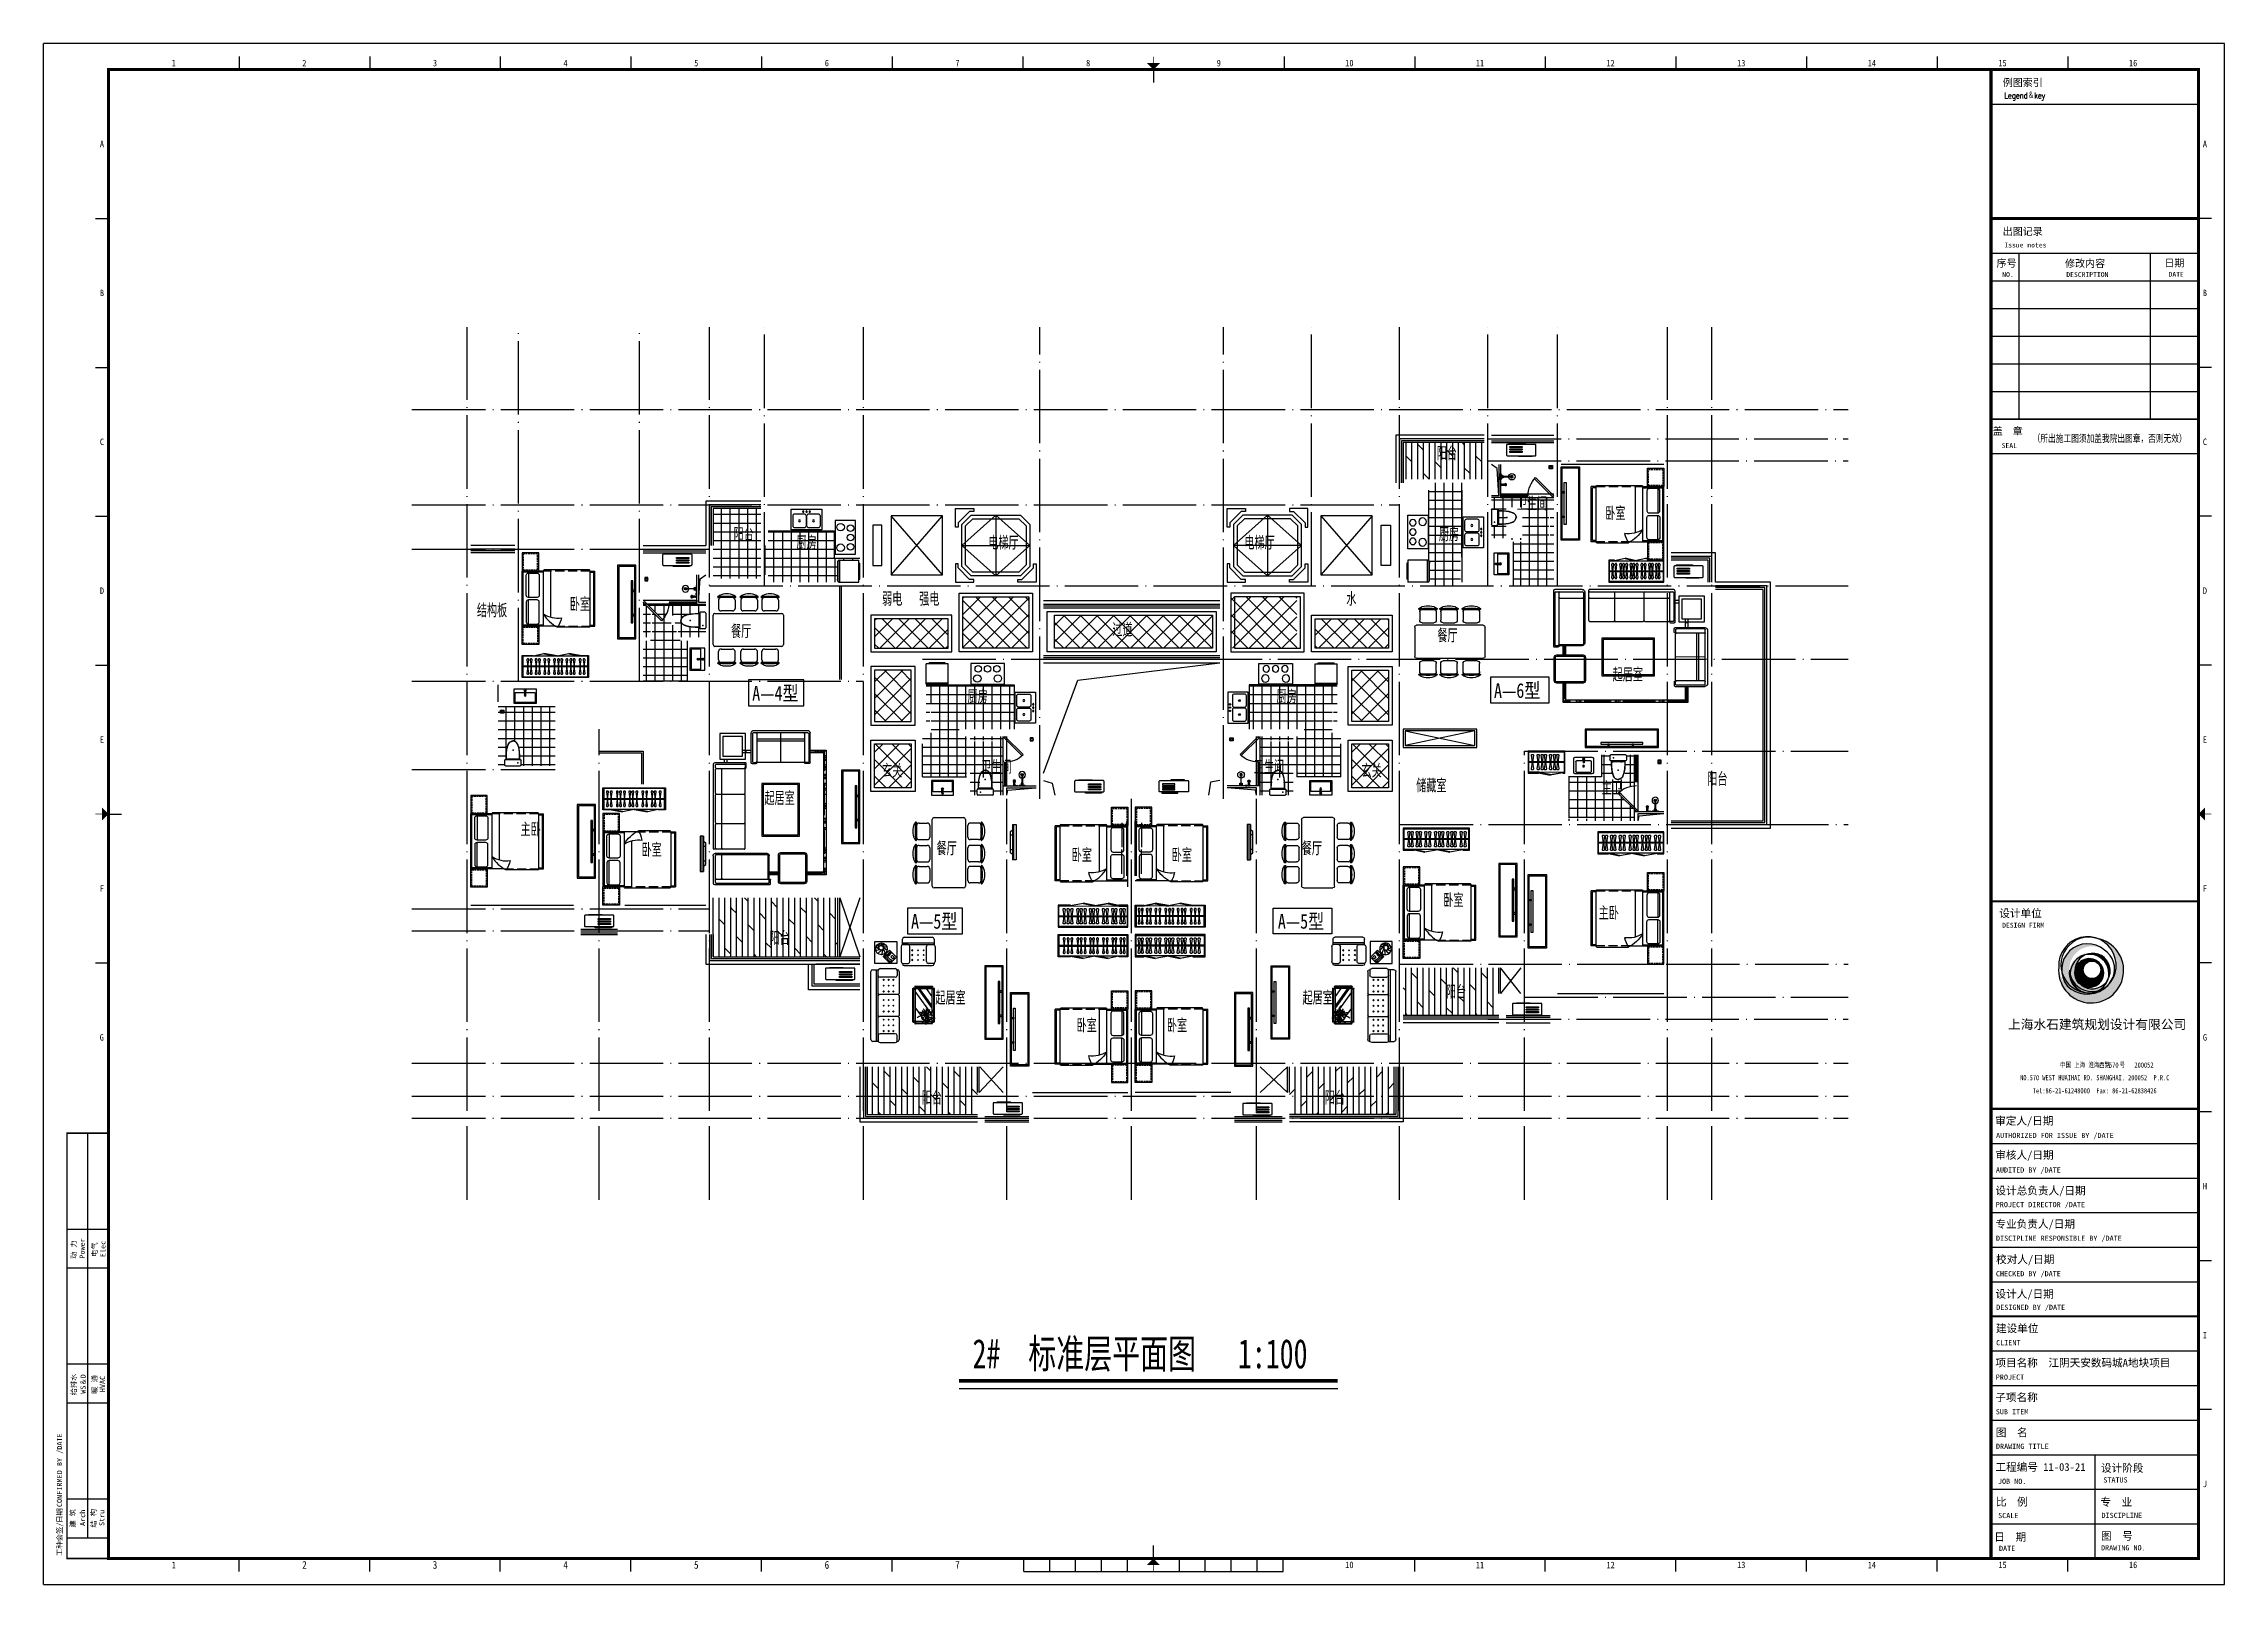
# Model space of a CAD drawing. Extents: x 921942 to 1159542, y -958603 to -790785.
# Drawn here: x 921942 to 981342, y -958603 to -916648 of the extents above; entities that cross this region are included whole.
import ezdxf
from ezdxf.enums import TextEntityAlignment as Align

# ---------------------------------------------------------------- set-up
doc = ezdxf.new("R2010")
doc.units = 0
doc.header["$LTSCALE"] = 1000
doc.header["$MEASUREMENT"] = 0
doc.linetypes.add('DASH', pattern=[0.35, 0.25, -0.1])
doc.linetypes.add('DOTE', pattern=[2.42, 2, -0.2, 0.02, -0.2])
doc.layers.get('0').update_dxf_attribs({"linetype": 'CONTINUOUS'})
for name, color, linetype in [('BALCONY', 6, 'CONTINUOUS'), ('DIM_SYMB', 3, 'CONTINUOUS'), ('DOTE', 1, 'DOTE'), ('FACE', 2, 'CONTINUOUS'), ('PUB_TEXT', 7, 'CONTINUOUS'), ('STAIR', 2, 'CONTINUOUS'), ('TT', 7, 'CONTINUOUS'), ('WINDOW', 4, 'CONTINUOUS'), ('厨卫', 8, 'CONTINUOUS'), ('图框', 255, 'CONTINUOUS'), ('家具', 8, 'CONTINUOUS'), ('平面填充', 250, 'CONTINUOUS'), ('看线', 2, 'CONTINUOUS'), ('空调', 8, 'CONTINUOUS'), ('管道', 8, 'CONTINUOUS'), ('造型墙', 55, 'CONTINUOUS')]:
    doc.layers.add(name, color=color, linetype=linetype)
doc.styles.add('DIM_FONT', font='SIMPLEX', dxfattribs={"width": 0.7, "bigfont": 'GBCBIG'})
doc.styles.add('SHEET1', font='romanc.shx', dxfattribs={"width": 0.65, "bigfont": 'tssdchn.shx'})
doc.styles.get("Standard").update_dxf_attribs({"font": 'GBENOR', "bigfont": 'GBCBIG'})
doc.styles.add('TKZ1', font='SIMHEI.TTF', dxfattribs={"width": 0.7})
doc.styles.add('图签栏', font='SimSun.ttf')
doc.styles.add('长仿宋', font='SimSun.ttf', dxfattribs={"width": 0.7, "height": 5})
doc.styles.add('黑体', font='SIMHEI.TTF', dxfattribs={"width": 0.8})
pattern_1 = [(0, (34103.47, 7556.44), (0, 238.125), []), (90, (34103.47, 7556.44), (-238.125, 1e-14), [])]
pattern_2 = [(45, (34103.47, 7556.44), (-224.5064, 224.5064), []), (135, (34103.47, 7556.44), (-224.5064, -224.5064), [])]

msp = doc.modelspace()

# ---------------------------------------------------------------- texts
at = {"layer": 'PUB_TEXT'}
for s, height, style, width, p in [('A—4型', 400, '黑体', 0.8, (941243, -934537)), ('A—6型', 400, '黑体', 0.8, (961448, -934463)), ('A—5型', 400, '黑体', 0.8, (945569, -940748)), ('A—5型', 400, '黑体', 0.8, (955560, -940748)), ('2#  标准层平面图   1:100', 797.47, '长仿宋', 0.7, (947244, -952720))]:
    msp.add_text(s, height=height, dxfattribs=dict(at, style=style, width=width)).set_placement(p)
at = {"layer": 'TT', "color": 0, "linetype": 'Continuous'}
for s, height, p in [('阳台', 367.5, (959889, -927992)), ('卫生间', 367.5, (962073, -929359)), ('卧室', 367.5, (964477, -929627)), ('阳台', 367.5, (940736, -930196)), ('厨房', 367.5, (942449, -930425)), ('电梯厅', 367.5, (947673, -930426)), ('电梯厅', 367.5, (954647, -930426)), ('厨房', 367.5, (959946, -930198)), ('结构板', 367.5, (933743, -932269)), ('卧室', 367.5, (936273, -932100)), ('弱电', 367.5, (944781, -931956)), ('强电', 367.5, (945791, -931956)), ('水', 368, (957426, -931956)), ('餐厅', 367.5, (940667, -932838)), ('过道', 367.5, (951053, -932796)), ('餐厅', 367.5, (959905, -932952)), ('起居室', 367.5, (964680, -934018)), ('厨房', 367.5, (947108, -934617)), ('厨房', 367.5, (955524, -934617)), ('卫生间', 367.5, (947481, -936531)), ('卫生间', 367.5, (954903, -936531)), ('玄关', 367.5, (944780, -936635)), ('玄关', 367.5, (957839, -936635)), ('储藏室', 367.5, (959328, -937039)), ('主卫', 367.5, (964383, -937104)), ('阳台', 367.5, (967258, -936862)), ('起居室', 367.5, (941576, -937383)), ('主卧', 367.5, (934932, -938232)), ('卧室', 367.5, (938230, -938791)), ('餐厅', 367.5, (946261, -938751)), ('餐厅', 367.5, (956211, -938751)), ('卧室', 367.5, (949945, -938932)), ('卧室', 367.5, (952670, -938932)), ('卧室', 367.5, (960064, -940160)), ('主卧', 367.5, (964298, -940509)), ('阳台', 367.5, (941714, -941192)), ('起居室', 367.5, (946231, -942818)), ('起居室', 367.5, (956233, -942818)), ('阳台', 367.5, (960139, -942656)), ('卧室', 367.5, (950078, -943570)), ('卧室', 367.5, (952537, -943570)), ('阳台', 367.5, (945861, -945538)), ('阳台', 367.5, (956838, -945538))]:
    msp.add_text(s, height=height, dxfattribs=at).set_placement(p)

# ---------------------------------------------------------------- blocks, each defined once
blk = doc.blocks.new('空调机')
at = {"layer": '空调', "color": 8}
for p, q in [((2416486, -275315), (2416486, -275325)), ((2416849, -275305), (2416496, -275305)), ((2416859, -275325), (2416859, -275315))]:
    blk.add_line(p, q, dxfattribs=at)
blk.add_lwpolyline([(2416186, -275325), (2416946, -275325, -0.414214), (2416966, -275345), (2416966, -275615, -0.414214), (2416946, -275635), (2416186, -275635, -0.414214), (2416166, -275615), (2416166, -275345, -0.414214)], format="xyb", close=True, dxfattribs=at)
for points in [[(2416256, -275445), (2416592, -275445), (2416592, -275416), (2416256, -275416)], [(2416256, -275511), (2416592, -275511), (2416592, -275482), (2416256, -275482)], [(2416256, -275577), (2416592, -275577), (2416592, -275548), (2416256, -275548)], [(2416235, -275664), (2416675, -275664), (2416675, -275649), (2416235, -275649)]]:
    blk.add_lwpolyline(points, close=True, dxfattribs=at)
for centre, start, end in [((2416496, -275315), 90, 180), ((2416849, -275315), 0, 90)]:
    blk.add_arc(centre, 10, start, end, dxfattribs=at)
blk = doc.blocks.new('fdgfhghjy')
at = {"layer": '家具'}
for p, q in [((-1102, 245), (-1102, 146)), ((-1002, 425), (-1002, -35)), ((-934, 420), (-709, 420)), ((-642, 353), (-642, 38)), ((-572, -1297), (-572, 518)), ((-522, 568), (278, 568)), ((328, 518), (328, -1297)), ((397, 38), (397, 353)), ((689, 420), (464, 420)), ((757, -35), (757, 425)), ((857, 146), (857, 245)), ((-1102, -363), (-1102, -462)), ((-1002, -183), (-1002, -643)), ((-934, -30), (-709, -30)), ((-934, -188), (-709, -188)), ((-642, -255), (-642, -570)), ((397, -570), (397, -255)), ((689, -30), (464, -30)), ((689, -188), (464, -188)), ((757, -643), (757, -183)), ((857, -462), (857, -363)), ((-1102, -936), (-1102, -1035)), ((-1002, -755), (-1002, -1215)), ((-934, -638), (-709, -638)), ((-934, -760), (-709, -760)), ((-642, -828), (-642, -1143)), ((397, -1143), (397, -828)), ((689, -638), (464, -638)), ((689, -760), (464, -760)), ((757, -1215), (757, -755)), ((857, -1035), (857, -936)), ((-934, -1210), (-709, -1210)), ((278, -1347), (-522, -1347)), ((689, -1210), (464, -1210))]:
    blk.add_line(p, q, dxfattribs=at)
for centre, radius, start, end in [((-786, 235), 316, 139.27346, 178.23486), ((-786, 156), 316, 181.76514, 220.72654), ((1676, 195), 2713, 174.8023, 185.1977), ((-1018, 435), 10, 67.33001, 139.27346), ((-1022, 425), 20, 0, 67.33001), ((-934, 353), 67.5, 90, 180), ((-934, 38), 67.5, 180, 270), ((-709, 353), 67.5, 0, 90), ((-709, 38), 67.5, 270, 0), ((-522, 518), 50, 90, 180), ((278, 518), 50, 0, 90), ((464, 353), 67.5, 90, 180), ((464, 38), 67.5, 180, 270), ((689, 353), 67.5, 0, 90), ((689, 38), 67.5, 270, 0), ((777, 425), 20, 112.66999, 180), ((773, 435), 10, 40.72654, 112.66999), ((541, 235), 316, 1.76514, 40.72654), ((-1921, 195), 2713, 354.8023, 5.1977), ((541, 156), 316, 319.27346, 358.23486), ((-786, -373), 316, 139.27346, 178.23486), ((-786, -453), 316, 181.76514, 220.72654), ((1676, -413), 2713, 174.8023, 185.1977), ((-1018, -44), 10, 220.72654, 292.66999), ((-1018, -174), 10, 67.33001, 139.27346), ((-1022, -35), 20, 292.66999, 0), ((-1022, -183), 20, 0, 67.33001), ((-934, -255), 67.5, 90, 180), ((-934, -570), 67.5, 180, 270), ((-709, -255), 67.5, 0, 90), ((-709, -570), 67.5, 270, 0), ((464, -255), 67.5, 90, 180), ((464, -570), 67.5, 180, 270), ((689, -255), 67.5, 0, 90), ((689, -570), 67.5, 270, 0), ((777, -35), 20, 180, 247.33001), ((777, -183), 20, 112.66999, 180), ((773, -44), 10, 247.33001, 319.27346), ((773, -174), 10, 40.72654, 112.66999), ((541, -373), 316, 1.76514, 40.72654), ((-1921, -413), 2713, 354.8023, 5.1977), ((541, -453), 316, 319.27346, 358.23486), ((-786, -945), 316, 139.27346, 178.23486), ((-786, -1025), 316, 181.76514, 220.72654), ((1676, -985), 2713, 174.8023, 185.1977), ((-1018, -652), 10, 220.72654, 292.66999), ((-1018, -746), 10, 67.33001, 139.27346), ((-1022, -643), 20, 292.66999, 0), ((-1022, -755), 20, 0, 67.33001), ((-934, -828), 67.5, 90, 180), ((-934, -1143), 67.5, 180, 270), ((-709, -828), 67.5, 0, 90), ((-709, -1143), 67.5, 270, 0), ((464, -828), 67.5, 90, 180), ((464, -1143), 67.5, 180, 270), ((689, -828), 67.5, 0, 90), ((689, -1143), 67.5, 270, 0), ((777, -643), 20, 180, 247.33001), ((777, -755), 20, 112.66999, 180), ((773, -652), 10, 247.33001, 319.27346), ((773, -746), 10, 40.72654, 112.66999), ((541, -945), 316, 1.76514, 40.72654), ((-1921, -985), 2713, 354.8023, 5.1977), ((541, -1025), 316, 319.27346, 358.23486), ((-1018, -1225), 10, 220.72654, 292.66999), ((-1022, -1215), 20, 292.66999, 0), ((-522, -1297), 50, 180, 270), ((278, -1297), 50, 270, 0), ((777, -1215), 20, 180, 247.33001), ((773, -1225), 10, 247.33001, 319.27346)]:
    blk.add_arc(centre, radius, start, end, dxfattribs=at)
blk = doc.blocks.new('wasfsdgdfh')
at = {"layer": '厨卫', "linetype": 'ByBlock'}
for p, q in [((-317, 406), (241, 406)), ((-317, -432), (-317, 406)), ((-190, 51), (-190, 305)), ((-140, 356), (140, 356)), ((140, 0), (-140, 0)), ((190, 305), (190, 51)), ((241, 406), (241, -432)), ((241, -432), (-317, -432)), ((-190, -330), (-190, -76)), ((-140, -25), (140, -25)), ((140, -381), (-140, -381)), ((190, -76), (190, -330))]:
    blk.add_line(p, q, dxfattribs=at)
at = {"layer": '厨卫', "linetype": 'ByBlock', "extrusion": (0, 0, -1)}
for centre, major_axis, start_param, end_param in [((-254, 76), (-13.5, 13.5), 3.926991, 10.210176), ((-254, -13), (-13.5, 13.5), 3.926991, 10.210176), ((-140, 305), (0.1, 50.8), 4.711206, 6.282002), ((-140, 51), (-0.1, 50.8), 3.142779, 4.713576), ((0, 178), (-18, 18), 3.926991, 10.210176), ((140, 305), (-0.1, 50.8), 0.001187, 1.571983), ((140, 51), (0.1, 50.8), 1.569613, 3.140409), ((-254, -102), (-13.5, 13.5), 3.926991, 10.210176), ((-140, -76), (0.1, 50.8), 4.711206, 6.282002), ((-140, -330), (-0.1, 50.8), 3.142779, 4.713576), ((0, -203), (-18, 18), 3.926991, 10.210176), ((140, -76), (-0.1, 50.8), 0.001187, 1.571983), ((140, -330), (0.1, 50.8), 1.569613, 3.140409)]:
    blk.add_ellipse(centre, major_axis=major_axis, ratio=1, start_param=start_param, end_param=end_param, dxfattribs=at)
blk = doc.blocks.new('aswqdfrsgfh')
at = {"layer": '厨卫', "linetype": 'ByBlock'}
for p, q in [((-513, 299), (-513, -260)), ((401, 299), (-513, 299)), ((401, -260), (401, 299)), ((-513, -260), (401, -260))]:
    blk.add_line(p, q, dxfattribs=at)
for centre, radius in [((-310, 159), 88.9), ((-56, 159), 88.9), ((198, 159), 88.9), ((-336, -108), 102), ((223, -108), 102)]:
    blk.add_circle(centre, radius, dxfattribs=at)
blk = doc.blocks.new('A$C0C200289')
at = {"layer": '家具'}
for p, q in [((-150, 72), (-150, 597)), ((600, 597), (-150, 597)), ((500, 623), (-48, 623)), ((-48, 613), (-48, 623)), ((500, 613), (-48, 613)), ((500, 613), (500, 623)), ((600, 72), (600, 597)), ((-144, 72), (-150, 72)), ((-150, 53), (-150, 62)), ((-144, 62), (-150, 62)), ((-144, 62), (-144, 72)), ((568, 22), (-118, 22)), ((499, 22), (499, 0)), ((535, 22), (535, 0)), ((594, 62), (594, 72)), ((594, 72), (600, 72)), ((594, 62), (600, 62)), ((600, 53), (600, 62)), ((499, 0), (535, 0))]:
    blk.add_line(p, q, dxfattribs=at)
at = {"layer": '家具', "color": 251}
for p, q in [((594, 72), (-144, 72)), ((594, 62), (-144, 62))]:
    blk.add_line(p, q, dxfattribs=at)
at = {"layer": '家具'}
for centre, start, end in [((-118, 53), 180, 270), ((568, 53), 270, 0)]:
    blk.add_arc(centre, 31.5, start, end, dxfattribs=at)
blk = doc.blocks.new('asfsdgdfh')
at = {"layer": '厨卫'}
for p, q in [((-103, -121), (-103, -33)), ((-73, -121), (-73, -33))]:
    blk.add_line(p, q, dxfattribs=at)
blk.add_lwpolyline([(212, 214), (-388, 214), (-388, -186), (212, -186)], close=True, dxfattribs=at)
blk.add_lwpolyline([(-73, -86), (172, -86, 0.414214), (182, -76), (182, 174, 0.414214), (172, 184), (-348, 184, 0.414214), (-358, 174), (-358, -76, 0.414214), (-348, -86), (-103, -86)], format="xyb", dxfattribs=at)
for radius in [25, 20]:
    blk.add_circle((-88, -11), radius, dxfattribs=at)
for centre, radius, start, end in [((-88, -138), 23, 99.48812, 80.51188), ((-88, -138), 12.3, 106.41355, 73.58645), ((-88, -138), 10.7, 108.39514, 71.60486), ((218, -111), 310, 175.50816, 184.49184), ((-88, -87), 2.86, 0, 180), ((-88, -136), 2.86, 180, 0), ((-394, -111), 310, 355.50816, 4.49184)]:
    blk.add_arc(centre, radius, start, end, dxfattribs=at)
for centre in [(-88, -33), (-88, -42), (-88, -44)]:
    blk.add_ellipse(centre, major_axis=(-15.3, 0), ratio=0.448066, start_param=3.141593, end_param=6.283185, dxfattribs=at)
blk = doc.blocks.new('asfdgfhgfh')
at = {"layer": '厨卫', "lineweight": -3}
for p, q in [((-222, -50), (-222, -125)), ((-222, -72), (-192, -72)), ((-192, -50), (-192, -125)), ((-12, -37), (-12, -27)), ((4, -42), (4, -315)), ((14, -315), (14, -42)), ((31, -37), (31, -27))]:
    blk.add_line(p, q, dxfattribs=at)
at = {"layer": '厨卫', "color": 8}
for p, q in [((-6, -37), (-6, -27)), ((24, -34), (24, -27))]:
    blk.add_line(p, q, dxfattribs=at)
at = {"layer": '厨卫', "lineweight": -3}
for points in [[(-195, -40), (-195, -12), (-219, -12), (-219, -40)], [(-1, -27), (-46, -27), (-76, -22), (-76, -12)], [(-76, -12), (94, -12), (94, -22), (64, -27), (19, -27)], [(-19, -61), (-29, -61), (-29, -57), (-19, -57)], [(4, -82), (-19, -82), (-19, -37), (-6, -37)], [(24, -37), (37, -37), (37, -82), (14, -82)], [(37, -57), (47, -57), (47, -61), (37, -61)]]:
    blk.add_lwpolyline(points, dxfattribs=at)
for points in [[(-162, -12), (-162, -22), (-106, -22), (-106, -12)], [(40, -12), (40, -22), (-22, -22), (-22, -12)]]:
    blk.add_lwpolyline(points, close=True, dxfattribs=at)
at = {"layer": '厨卫', "color": 8}
for points in [[(4, -62), (-6, -62), (-6, -34), (-1, -34)], [(19, -34), (24, -34), (24, -62), (14, -62)]]:
    blk.add_lwpolyline(points, dxfattribs=at)
blk.add_lwpolyline([(19, -22), (19, -42), (-1, -42), (-1, -22)], close=True, dxfattribs=at)
for centre, radius in [((-207, -50), 15), ((-207, -99), 15), ((9, -315), 5)]:
    blk.add_circle(centre, radius, dxfattribs=at)
at = {"layer": '厨卫', "lineweight": -3}
blk.add_circle((9, -315), 89.5, dxfattribs=at)
for centre, start, end in [((-239, -119), 286.41807, 340.32674), ((-175, -119), 199.67326, 253.58193)]:
    blk.add_arc(centre, 17.7, start, end, dxfattribs=at)
at = {"layer": '厨卫', "color": 8}
for centre, radius, start, end in [((-207, -50), 17, 133.33592, 208.07249), ((-207, -99), 17, 151.92751, 28.07249), ((-207, -50), 17, 331.92751, 46.66408), ((9, -315), 35, 98.21321, 81.78679), ((9, -315), 9, 123.74899, 56.25101)]:
    blk.add_arc(centre, radius, start, end, dxfattribs=at)
at = {"layer": '厨卫', "lineweight": -3, "extrusion": (0, 0, -1)}
for centre, major_axis, ratio, start_param, end_param in [((-207, -147), (33.6, 0), 0.612909, -0.37962, 3.521213), ((-207, -138), (31.4, 0), 0.47884, -1.072899, 4.214492)]:
    blk.add_ellipse(centre, major_axis=major_axis, ratio=ratio, start_param=start_param, end_param=end_param, dxfattribs=at)
blk = doc.blocks.new('aswfdgdfh')
at = {"layer": '厨卫'}
blk.add_lwpolyline([(43, -43), (43, 43), (-43, 43), (-43, -43)], close=True, dxfattribs=at)
at = {"layer": '厨卫', "color": 8}
for points in [[(-33, 0), (-33, 1), (-17, 1), (-17, 0)], [(-24, 23), (-22, 24), (-11, 13), (-13, 12)], [(0, 33), (1, 33), (1, 17), (0, 17)], [(23, 24), (24, 22), (13, 11), (12, 13)], [(33, 0), (33, -1), (17, -1), (17, 0)], [(-23, -24), (-24, -22), (-13, -11), (-12, -13)], [(0, -33), (-1, -33), (-1, -17), (0, -17)], [(24, -23), (22, -24), (11, -13), (13, -12)]]:
    blk.add_lwpolyline(points, close=True, dxfattribs=at)
blk.add_circle((0, 0), 36.6, dxfattribs=at)
blk = doc.blocks.new('DR2045')
at = {"color": 0, "linetype": 'ByBlock'}
for p, q in [((0, 0), (-1.1, -1.1)), ((0, 0), (17, -17)), ((-1.1, -1.1), (15.9, -18))]:
    blk.add_line(p, q, dxfattribs=at)
blk.add_arc((0, 0), 24, 270, 315, dxfattribs=at)
blk = doc.blocks.new('asfdgfh')
at = {"layer": '厨卫', "ltscale": 100}
for p, q in [((-266, -207, 0), (-266, -92, 0)), ((159, -67, 0), (-241, -67, 0)), ((159, -232, 0), (-241, -232, 0)), ((145, -40, 0), (-228, -40, 0)), ((184, -207, 0), (184, -92, 0))]:
    blk.add_line(p, q, dxfattribs=at)
for centre, radius, start, end in [((-241, -92, 0), 25, 90, 180), ((-241, -207, 0), 25, 180, 270), ((-261, -39, 0), 33.7, 303.61571, 10.84697), ((178, -39, 0), 33.9, 169.31129, 235.13473), ((159, -92, 0), 25, 0, 90), ((159, -207, 0), 25, 270, 0)]:
    blk.add_arc(centre, radius, start, end, dxfattribs=at)
for points, knots in [([(-227, -33, 0), (-227, 85, 0), (-226, 243, 0), (-137, 424, 0), (-69, 441, 0), (-41, 448, 0)], [0, 0, 0, 0, 355.24272, 473.249847, 556.576042, 556.576042, 556.576042, 556.576042]), ([(-222, -41, 0), (-222, -2, 0), (-222, 29, 0), (-220, 90, 0), (-219, 121, 0), (-213, 182, 0), (-208, 213, 0), (-198, 258, 0), (-194, 273, 0), (-187, 296, 0), (-184, 303, 0), (-180, 315, 0), (-179, 319, 0), (-176, 326, 0), (-174, 330, 0), (-170, 341, 0), (-167, 348, 0), (-160, 363, 0), (-156, 369, 0), (-148, 382, 0), (-143, 389, 0), (-134, 400, 0), (-129, 405, 0), (-121, 412, 0), (-118, 414, 0), (-112, 418, 0), (-109, 420, 0), (-102, 423, 0), (-99, 425, 0), (-92, 428, 0), (-89, 429, 0), (-78, 433, 0), (-71, 435, 0), (-56, 440, 0), (-48, 441, 0), (-40, 443, 0)], [0, 0, 0, 0, 92.762674, 92.762674, 185.525347, 185.525347, 278.288021, 278.288021, 324.669358, 324.669358, 347.860026, 347.860026, 359.45536, 359.45536, 371.050694, 371.050694, 394.241363, 394.241363, 417.432031, 417.432031, 440.6227, 440.6227, 463.813368, 463.813368, 475.408702, 475.408702, 487.004036, 487.004036, 498.599371, 498.599371, 510.194705, 510.194705, 533.385373, 533.385373, 556.576042, 556.576042, 556.576042, 556.576042]), ([(140, -40, 0), (140, -2, 0), (139, 29, 0), (138, 90, 0), (136, 121, 0), (130, 182, 0), (125, 213, 0), (115, 258, 0), (111, 273, 0), (104, 296, 0), (101, 303, 0), (97, 315, 0), (96, 319, 0), (93, 326, 0), (92, 330, 0), (87, 341, 0), (84, 348, 0), (77, 363, 0), (73, 369, 0), (65, 382, 0), (61, 389, 0), (51, 400, 0), (46, 405, 0), (38, 412, 0), (35, 414, 0), (29, 418, 0), (26, 420, 0), (20, 423, 0), (16, 425, 0), (10, 428, 0), (6, 429, 0), (-4, 433, 0), (-12, 435, 0), (-27, 440, 0), (-35, 441, 0), (-43, 443, 0)], [0, 0, 0, 0, 92.762674, 92.762674, 185.525347, 185.525347, 278.288021, 278.288021, 324.669358, 324.669358, 347.860026, 347.860026, 359.45536, 359.45536, 371.050694, 371.050694, 394.241363, 394.241363, 417.432031, 417.432031, 440.6227, 440.6227, 463.813368, 463.813368, 475.408702, 475.408702, 487.004036, 487.004036, 498.599371, 498.599371, 510.194705, 510.194705, 533.385373, 533.385373, 556.576042, 556.576042, 556.576042, 556.576042]), ([(145, -33, 0), (144, 85, 0), (143, 243, 0), (54, 424, 0), (-13, 441, 0), (-41, 448, 0)], [0, 0, 0, 0, 355.24272, 473.249847, 556.576042, 556.576042, 556.576042, 556.576042])]:
    blk.add_open_spline(points, degree=3, knots=knots, dxfattribs=at)
at = {"layer": '厨卫'}
for p in [(-42, 189, 0), (-171, -149, 0)]:
    blk.add_point(p, dxfattribs=at)
blk = doc.blocks.new('asfdfgfhfg')
at = {"layer": '家具'}
for p, q in [((-4, 1795), (759, 1795)), ((-575, 1274), (-405, 1443)), ((-386, 1085), (-575, 1274)), ((-556, 1274), (-509, 1227)), ((-504, 1326), (-551, 1278)), ((-551, 1278), (-509, 1236)), ((-532, 1278), (-504, 1307)), ((-532, 1278), (-381, 1128)), ((-509, 1236), (-499, 1245)), ((-509, 1227), (-495, 1241)), ((-462, 1283), (-504, 1326)), ((-353, 1156), (-504, 1307)), ((-452, 1283), (-499, 1330)), ((-386, 1406), (-471, 1321)), ((-471, 1321), (-433, 1283)), ((-471, 1274), (-462, 1283)), ((-466, 1269), (-452, 1283)), ((-452, 1302), (-367, 1387)), ((-433, 1283), (-348, 1368)), ((-405, 1443), (-216, 1255)), ((-348, 1368), (-386, 1406)), ((-216, 1255), (-386, 1085)), ((-386, 1189), (-377, 1198)), ((-377, 1198), (-334, 1156)), ((-325, 1297), (-363, 1260)), ((-363, 1260), (-306, 1203)), ((-268, 1241), (-325, 1297)), ((-306, 1203), (-268, 1241)), ((-87, 1545), (-87, 1134)), ((-54, 1595), (-54, 1745)), ((-54, 1645), (809, 1645)), ((-54, 1595), (809, 1595)), ((102, 1595), (-37, 1595)), ((152, 1134), (152, 1545)), ((198, 1453), (229, 1423)), ((229, 1453), (198, 1423)), ((198, 1326), (229, 1296)), ((229, 1326), (198, 1296)), ((198, 1189), (229, 1159)), ((229, 1189), (198, 1159)), ((356, 1453), (386, 1423)), ((386, 1453), (356, 1423)), ((356, 1326), (386, 1296)), ((386, 1326), (356, 1296)), ((386, 1189), (356, 1159)), ((356, 1189), (386, 1159)), ((514, 1453), (544, 1423)), ((544, 1453), (514, 1423)), ((514, 1326), (544, 1296)), ((544, 1326), (514, 1296)), ((514, 1189), (544, 1159)), ((544, 1189), (514, 1159)), ((602, 1134), (602, 1545)), ((652, 1595), (792, 1595)), ((809, 1745), (809, 1592)), ((842, 1545), (842, 1134)), ((-909, -988), (-909, 862)), ((-859, 912), (-706, 912)), ((-759, -1038), (-759, 912)), ((-709, -1038), (-709, 912)), ((-709, 755), (-709, 896)), ((-659, 946), (-247, 946)), ((-247, 705), (-659, 705)), ((-546, 651), (-576, 620)), ((-546, 620), (-576, 651)), ((-409, 651), (-439, 620)), ((-409, 620), (-439, 651)), ((-424, 1151), (-414, 1161)), ((-381, 1109), (-424, 1151)), ((-334, 1156), (-381, 1109)), ((-381, 1128), (-353, 1156)), ((-282, 651), (-312, 620)), ((-282, 620), (-312, 651)), ((-197, 912), (-189, 912)), ((-197, 896), (-197, 755)), ((-139, 862), (-139, 264)), ((-54, 1084), (-54, 1075)), ((-37, 1084), (102, 1084)), ((-4, 1025), (759, 1025)), ((792, 1084), (652, 1084)), ((809, 1084), (809, 1075)), ((-169, 235), (-679, 235)), ((-546, 463), (-576, 493)), ((-546, 493), (-576, 463)), ((-546, 335), (-576, 305)), ((-546, 305), (-576, 335)), ((-546, 75), (-576, 105)), ((-546, 105), (-576, 75)), ((-409, 493), (-439, 463)), ((-409, 463), (-439, 493)), ((-409, 335), (-439, 305)), ((-409, 305), (-439, 335)), ((-409, 75), (-439, 105)), ((-409, 105), (-439, 75)), ((-282, 493), (-312, 463)), ((-282, 463), (-312, 493)), ((-282, 335), (-312, 305)), ((-282, 305), (-312, 335)), ((-282, 75), (-312, 105)), ((-282, 105), (-312, 75)), ((-139, 206), (-139, -332)), ((236, -505), (236, 404)), ((246, 414), (251, 414)), ((261, 368), (333, 440)), ((261, 396), (305, 440)), ((261, -505), (261, 404)), ((287, 455), (287, 450)), ((297, 465), (756, 465)), ((297, 440), (756, 440)), ((301, 305), (751, -315)), ((364, 400), (751, -134)), ((407, 400), (751, -75)), ((595, 400), (751, 185)), ((791, 368), (719, 440)), ((791, 396), (747, 440)), ((766, 455), (766, 450)), ((791, 404), (791, -505)), ((806, 414), (801, 414)), ((816, 404), (816, -505)), ((-169, -361), (-679, -361)), ((-546, -52), (-576, -82)), ((-546, -82), (-576, -52)), ((-546, -240), (-576, -210)), ((-546, -210), (-576, -240)), ((-546, -431), (-576, -461)), ((-546, -461), (-576, -431)), ((-546, -619), (-576, -588)), ((-546, -588), (-576, -619)), ((-409, -82), (-439, -52)), ((-409, -52), (-439, -82)), ((-409, -240), (-439, -210)), ((-409, -210), (-439, -240)), ((-409, -431), (-439, -461)), ((-409, -461), (-439, -431)), ((-409, -588), (-439, -619)), ((-409, -619), (-439, -588)), ((-282, -82), (-312, -52)), ((-282, -52), (-312, -82)), ((-282, -240), (-312, -210)), ((-282, -210), (-312, -240)), ((-282, -431), (-312, -461)), ((-282, -461), (-312, -431)), ((-282, -588), (-312, -619)), ((-282, -619), (-312, -588)), ((-139, -390), (-139, -988)), ((246, -515), (251, -515)), ((261, -468), (333, -540)), ((261, -496), (305, -540)), ((287, -555), (287, -550)), ((756, -540), (297, -540)), ((756, -565), (297, -565)), ((301, -138), (565, -500)), ((791, -468), (719, -540)), ((791, -496), (747, -540)), ((766, -555), (766, -550)), ((806, -515), (801, -515)), ((-709, -1038), (-859, -1038)), ((-709, -881), (-709, -1021)), ((-247, -831), (-659, -831)), ((-659, -1071), (-247, -1071)), ((-546, -746), (-576, -776)), ((-546, -776), (-576, -746)), ((-409, -746), (-439, -776)), ((-409, -776), (-439, -746)), ((-282, -746), (-312, -776)), ((-282, -776), (-312, -746)), ((-197, -1021), (-197, -881)), ((-197, -1038), (-189, -1038))]:
    blk.add_line(p, q, dxfattribs=at)
at = {"layer": '家具', "color": 6}
for p, q in [((-677, 1466), (-777, 1525)), ((-649, 1450), (-776, 1433)), ((-694, 1502), (-729, 1600)), ((-609, 1454), (-722, 1355)), ((-683, 1543), (-673, 1632)), ((-651, 1566), (-616, 1640)), ((-632, 1568), (-564, 1629)), ((-583, 1478), (-618, 1320)), ((-611, 1564), (-511, 1595)), ((-598, 1556), (-471, 1530)), ((-581, 1533), (-467, 1445)), ((-575, 1501), (-521, 1357))]:
    blk.add_line(p, q, dxfattribs=at)
at = {"layer": '家具'}
for points in [[(-805, 1679), (-205, 1679), (-205, 1079), (-805, 1079)], [(301, 400), (751, 400), (751, -500), (301, -500)]]:
    blk.add_lwpolyline(points, close=True, dxfattribs=at)
at = {"layer": '家具', "color": 3, "const_width": 12}
for points in [[(415, -356, 1), (415, -368, 1)], [(484, -251, 1), (484, -263, 1)], [(540, -295, 1), (540, -307, 1)], [(540, -336, 1), (540, -348, 1)], [(547, -221, 1), (547, -233, 1)], [(550, -449, 1), (550, -461, 1)], [(597, -328, 1), (597, -340, 1)], [(606, -309, 1), (606, -321, 1)], [(610, -339, 1), (610, -351, 1)], [(613, -518, 1), (613, -530, 1)], [(616, -325, 1), (616, -337, 1)], [(629, -320, 1), (629, -332, 1)], [(643, -155, 1), (643, -167, 1)], [(649, -284, 1), (649, -296, 1)], [(672, -257, 1), (672, -269, 1)], [(686, -441, 1), (686, -453, 1)]]:
    blk.add_lwpolyline(points, format="xyb", close=True, dxfattribs=at)
at = {"layer": '家具', "color": 6}
for centre, radius in [((-623, 1480), 160), ((-634, 1508), 60)]:
    blk.add_circle(centre, radius, dxfattribs=at)
at = {"layer": '家具'}
blk.add_circle((609, -339), 144, dxfattribs=at)
for centre, radius, start, end in [((-4, 1745), 50, 90, 180), ((759, 1745), 50, 0, 90), ((-37, 1545), 50, 90, 180), ((102, 1545), 50, 0, 90), ((652, 1545), 50, 90, 180), ((792, 1545), 50, 0, 90), ((-859, 862), 50, 90, 180), ((-659, 896), 50, 90, 180), ((-659, 755), 50, 180, 270), ((-247, 896), 50, 0, 90), ((-247, 755), 50, 270, 0), ((-189, 862), 50, 0, 90), ((-37, 1134), 50, 180, 270), ((-4, 1075), 50, 180, 270), ((102, 1134), 50, 270, 0), ((652, 1134), 50, 180, 270), ((759, 1075), 50, 270, 0), ((792, 1134), 50, 270, 0), ((-679, 265), 30, 180, 270), ((-679, 205), 30, 90, 180), ((-169, 265), 30, 270, 0), ((-169, 205), 30, 0, 90), ((246, 404), 10, 90, 180), ((251, 404), 10, 0, 90), ((297, 455), 10, 90, 180), ((297, 450), 10, 180, 270), ((756, 455), 10, 0, 90), ((756, 450), 10, 270, 0), ((801, 404), 10, 90, 180), ((806, 404), 10, 0, 90), ((-679, -331), 30, 180, 270), ((-679, -391), 30, 90, 180), ((-169, -331), 30, 270, 0), ((-169, -391), 30, 0, 90), ((246, -505), 10, 180, 270), ((251, -505), 10, 270, 0), ((297, -550), 10, 90, 180), ((297, -555), 10, 180, 270), ((756, -550), 10, 0, 90), ((756, -555), 10, 270, 0), ((801, -505), 10, 180, 270), ((806, -505), 10, 270, 0), ((-859, -988), 50, 180, 270), ((-659, -881), 50, 90, 180), ((-659, -1021), 50, 180, 270), ((-247, -881), 50, 0, 90), ((-247, -1021), 50, 270, 0), ((-189, -988), 50, 270, 0)]:
    blk.add_arc(centre, radius, start, end, dxfattribs=at)
at = {"layer": '家具', "color": 3}
for centre, radius, start, end in [((550, -656), 325, 81.24958, 128.23328), ((424, -513), 260, 44.48606, 99.37622), ((461, -645), 346, 65.08876, 95.96372), ((315, -300), 287, 301.31505, 352.13779), ((439, -395), 190, 24.09558, 76.29534), ((-633, 982), 1790, 309.04877, 312.6799), ((329, -375), 291, 13.04524, 49.77663), ((-32, -299), 642, 340.5249, 357.82437), ((395, -436), 234, 323.32313, 25.76326), ((366, -260), 293, 348.55155, 40.98153), ((121, -311), 502, 358.32856, 18.729), ((1027, 363), 810, 238.98728, 250.36101), ((496, -453), 169, 332.99086, 45.91017), ((565, -207), 126, 298.89012, 348.45792), ((435, -141), 259, 318.7581, 353.8624), ((606, -140), 193, 276.99045, 348.02836), ((453, -480), 233, 355.87406, 36.95584), ((648, -813), 490, 73.85612, 89.11051), ((816, -188), 219, 252.94564, 276.48138)]:
    blk.add_arc(centre, radius, start, end, dxfattribs=at)
at = {"layer": '家具', "style": 'DIM_FONT', "width": 0.8, "flags": 9}
for tag, p, rotation in [('YSIZE', (377, 1795), 180), ('XSIZE', (377, 1795), 180), ('YSIZE', (-909, -63), 270), ('XSIZE', (-909, -63), 270)]:
    blk.add_attdef(tag, p, '', height=0.5, rotation=rotation, dxfattribs=at)
blk = doc.blocks.new('A$C2FB07499')
at = {"layer": '家具', "ltscale": 0.5}
blk.add_lwpolyline([(500, 0), (0, 0), (0, 2000), (500, 2000)], close=True, dxfattribs=at)
at = {"layer": '家具', "color": 251, "ltscale": 40}
for points in [[(470, 30), (30, 30), (30, 1970), (470, 1970)], [(368, 1572), (415, 1572), (415, 428), (368, 428)], [(415, 1381), (480, 1381), (480, 1343), (415, 1343)], [(415, 717), (480, 717), (480, 679), (415, 679)]]:
    blk.add_lwpolyline(points, close=True, dxfattribs=at)
blk = doc.blocks.new('dgfgf')
at = {"layer": '家具'}
blk.add_lwpolyline([(7597, -62676), (7147, -62676), (7147, -63176), (7597, -63176), (7597, -62676), (7517, -62676)], dxfattribs=at)
at = {"layer": '家具', "color": 251, "linetype": 'DASH', "ltscale": 0.2}
blk.add_lwpolyline([(7567, -62706), (7177, -62706), (7177, -63146), (7567, -63146)], close=True, dxfattribs=at)
blk = doc.blocks.new('A$C72813290')
at = {"layer": '家具'}
for p, q in [((579, 2000), (0, 2000)), ((0, 500), (0, 2000)), ((30, 530), (30, 1970)), ((579, 1970), (30, 1970)), ((170, 1945), (170, 1283)), ((579, 500), (579, 2010)), ((1830, 2030), (599, 2030)), ((779, 753), (779, 2030)), ((1850, 500), (1850, 2000)), ((1850, 2000), (1980, 2000)), ((1850, 1970), (1950, 1970)), ((1950, 530), (1950, 1970)), ((1980, 500), (1980, 2000)), ((170, 555), (170, 1217)), ((912, 500), (0, 500)), ((579, 530), (30, 530)), ((1830, 470), (967, 470)), ((1850, 530), (1950, 530)), ((1850, 500), (1980, 500))]:
    blk.add_line(p, q, dxfattribs=at)
at = {"layer": '家具', "linetype": 'DASH'}
for p, q in [((1850, 2000), (579, 2000)), ((912, 500), (1850, 500))]:
    blk.add_line(p, q, dxfattribs=at)
at = {"layer": '家具'}
for points in [[(170, 1945), (405, 1945, -0.414214), (465, 1885), (465, 1343, -0.414214), (405, 1283), (170, 1283, -0.414214), (110, 1343), (110, 1885, -0.414214)], [(170, 555), (405, 555, 0.414214), (465, 615), (465, 1157, 0.414214), (405, 1217), (170, 1217, 0.414214), (110, 1157), (110, 615, 0.414214)]]:
    blk.add_lwpolyline(points, format="xyb", close=True, dxfattribs=at)
blk.add_lwpolyline([(579, 833, 0.180302), (1071, 725, -0.088637), (967, 470, 28871.271551)], format="xyb", dxfattribs=at)
for centre, radius, start, end in [((599, 2010), 20, 90, 180), ((1819, 2001), 30.7, 357.68839, 69.69174), ((1392, 1313), 944, 210.60747, 243.27731), ((1819, 499), 30.7, 290.35664, 2.31522)]:
    blk.add_arc(centre, radius, start, end, dxfattribs=at)
blk.add_blockref('dgfgf', (-7147, 65176), dxfattribs=at)
at = {"layer": '家具', "xscale": -1, "rotation": 180}
blk.add_blockref('dgfgf', (-7147, -62676), dxfattribs=at)
blk = doc.blocks.new('aswefrsdtfgdgh')
for p, q in [((-152, 480), (-152, -480)), ((-58, 480), (-152, 480)), ((-58, 480), (-58, -480)), ((0, -199), (0, 199)), ((-152, -480), (-58, -480))]:
    blk.add_line(p, q)
at = {"color": 9}
for p, q in [((-96, -480), (-96, 480)), ((0, 199), (-58, 199)), ((0, -199), (-58, -199))]:
    blk.add_line(p, q, dxfattribs=at)
blk.add_lwpolyline([(-58, 339), (-58, -339), (0, -287), (0, 287)], close=True)
blk = doc.blocks.new('sderg fhfgjghj')
at = {"layer": '家具'}
blk.add_line((934, 186), (934, 206), dxfattribs=at)
at = {"layer": '家具', "color": 8}
for p, q in [((-553, -83), (1212, -84)), ((-553, -103), (1212, -104))]:
    blk.add_line(p, q, dxfattribs=at)
at = {"layer": '家具'}
for points in [[(-390, 187), (-390, 207), (-573, 207), (-573, -393), (1232, -394), (1232, 206), (934, 206)], [(-388, 187), (934, 186), (1212, 186), (1212, -374), (-553, -373), (-553, 187), (-388, 187)]]:
    blk.add_lwpolyline(points, dxfattribs=at)
at = {"layer": '家具', "color": 8}
for points in [[(-479, -280), (-452, -93), (-479, 93, -0.459921), (-459, 117), (-445, 117, -0.459921), (-425, 93), (-452, -93), (-425, -280, -0.459921), (-445, -303), (-459, -303, -0.459921)], [(-372, -280), (-346, -93), (-372, 93, -0.459921), (-353, 117), (-338, 117, -0.459921), (-319, 93), (-346, -93), (-319, -280, -0.459921), (-338, -303), (-353, -303, -0.459921)], [(-209, -280), (-182, -93), (-209, 93, -0.459921), (-189, 117), (-175, 117, -0.459921), (-155, 93), (-182, -93), (-155, -280, -0.459921), (-175, -303), (-189, -303, -0.459921)], [(-120, -280), (-93, -93), (-120, 93, -0.459921), (-100, 117), (-86, 117, -0.459921), (-66, 93), (-93, -93), (-66, -280, -0.459921), (-86, -303), (-100, -303, -0.459921)], [(-13, -280), (13, -93), (-13, 93, -0.459921), (6, 117), (21, 117, -0.459921), (40, 93), (13, -93), (40, -280, -0.459921), (21, -303), (6, -303, -0.459921)], [(128, -280), (155, -93), (128, 93, -0.459921), (148, 117), (162, 117, -0.459921), (182, 93), (155, -93), (182, -280, -0.459921), (162, -303), (148, -303, -0.459921)], [(217, -280), (244, -93), (217, 93, -0.459921), (236, 117), (251, 117, -0.459921), (270, 93), (244, -93), (270, -280, -0.459921), (251, -303), (236, -303, -0.459921)], [(323, -280), (350, -93), (323, 93, -0.459921), (343, 117), (357, 117, -0.459921), (377, 93), (350, -93), (377, -280, -0.459921), (357, -303), (343, -303, -0.459921)], [(483, -280), (510, -93), (483, 93, -0.459921), (503, 117), (518, 117, -0.459921), (537, 93), (510, -93), (537, -280, -0.459921), (518, -303), (503, -303, -0.459921)], [(590, -280), (617, -93), (590, 93, -0.459921), (610, 117), (624, 117, -0.459921), (644, 93), (617, -93), (644, -280, -0.459921), (624, -303), (610, -303, -0.459921)], [(737, -280), (764, -93), (737, 93, -0.459921), (757, 117), (771, 117, -0.459921), (791, 93), (764, -93), (791, -280, -0.459921), (771, -303), (757, -303, -0.459921)], [(826, -280), (852, -93), (826, 93, -0.459921), (845, 117), (860, 117, -0.459921), (879, 93), (852, -93), (879, -280, -0.459921), (860, -303), (845, -303, -0.459921)], [(961, -280), (988, -93), (961, 93, -0.459921), (981, 117), (995, 117, -0.459921), (1015, 93), (988, -93), (1015, -280, -0.459921), (995, -303), (981, -303, -0.459921)], [(1049, -280), (1076, -93), (1049, 93, -0.459921), (1069, 117), (1083, 117, -0.459921), (1103, 93), (1076, -93), (1103, -280, -0.459921), (1083, -303), (1069, -303, -0.459921)]]:
    blk.add_lwpolyline(points, format="xyb", close=True, dxfattribs=at)
at = {"layer": '家具'}
for points in [[(-388, 196), (-40, 259), (-39, 250), (-386, 187)], [(276, 196), (-40, 259), (-42, 250), (274, 187)], [(278, 196), (640, 259), (642, 249), (280, 186)], [(934, 196), (640, 259), (638, 249), (932, 186)]]:
    blk.add_lwpolyline(points, close=True, dxfattribs=at)
blk = doc.blocks.new('A$C25AA54E1')
at = {"layer": '家具', "ltscale": 20}
for p, q in [((884, 2199), (884, 3017)), ((918, 3081), (3211, 3081)), ((3234, 2997), (3234, 3061)), ((3234, 2234), (3234, 2996)), ((3347, 3015), (3347, 1617)), ((3413, 3081), (4163, 3081)), ((4198, 3046), (4198, 1539)), ((1, 1972), (0, 511)), ((883, 2042), (71, 2042)), ((871, 614), (872, 1868)), ((1012, 2176), (906, 2176)), ((906, 1914), (906, 2019)), ((1712, 2211), (1057, 2211)), ((3212, 2211), (1757, 2211)), ((1443, 1750), (2878, 1750)), ((1443, 728), (1443, 1750)), ((2878, 1750), (2878, 728)), ((3325, 1234), (3325, 597)), ((4110, 1300), (3391, 1300)), ((4024, 1551), (3413, 1551)), ((4047, 1574), (4047, 1539)), ((4175, 1516), (4070, 1516)), ((4176, 597), (4176, 1234)), ((2878, 728), (1443, 728)), ((882, 440), (70, 440)), ((905, 463), (905, 568)), ((3391, 531), (4110, 531))]:
    blk.add_line(p, q, dxfattribs=at)
at = {"layer": '家具', "color": 8}
for p, q in [((918, 2994), (918, 2234)), ((1011, 3017), (942, 3017)), ((1034, 2994), (1034, 2234)), ((1711, 3017), (1058, 3017)), ((1734, 2996), (1734, 2234)), ((2511, 3017), (1758, 3017)), ((2534, 2996), (2534, 2234)), ((3211, 3017), (2558, 3017)), ((3380, 2996), (3380, 1606)), ((4070, 3017), (3403, 3017)), ((4047, 2994), (4047, 1574)), ((4140, 3017), (4070, 3017)), ((4163, 2994), (4163, 1574)), ((3211, 2846), (1058, 2846)), ((4025, 2846), (3403, 2846)), ((64, 1915), (65, 1985)), ((65, 1869), (64, 1915)), ((64, 569), (65, 1872)), ((87, 1892), (849, 1891)), ((87, 1892), (849, 1891)), ((88, 2008), (848, 2007)), ((88, 1892), (848, 1891)), ((236, 592), (236, 1892)), ((293, 592), (293, 1892)), ((503, 2041), (503, 2042)), ((603, 2178), (536, 2178)), ((871, 1984), (871, 1914)), ((941, 2211), (1012, 2211)), ((65, 1242), (871, 1241)), ((1476, 1717), (2845, 1717)), ((1476, 761), (1476, 1717)), ((2845, 1717), (2845, 761)), ((3360, 1234), (3360, 597)), ((4110, 1265), (3391, 1265)), ((4047, 1584), (3402, 1584)), ((3876, 1551), (3876, 1303)), ((3918, 1551), (3918, 1302)), ((4140, 1551), (4070, 1551)), ((4141, 597), (4141, 1234)), ((2845, 761), (1476, 761)), ((64, 499), (64, 569)), ((87, 592), (848, 591)), ((87, 476), (848, 475)), ((606, 292), (536, 292)), ((603, 250), (536, 250)), ((606, 208), (536, 208)), ((606, 158), (536, 158)), ((606, 116), (536, 116)), ((606, 74), (536, 74)), ((1105, 44), (536, 44)), ((561, 440), (561, 0)), ((603, 440), (603, 128)), ((606, 86), (603, 86)), ((686, 70), (686, 0)), ((728, 70), (728, 0)), ((770, 70), (770, 0)), ((812, 70), (812, 0)), ((871, 498), (871, 568)), ((938, 70), (938, 0)), ((979, 70), (979, 0)), ((1021, 70), (1021, 0)), ((1063, 70), (1063, 0)), ((1189, 70), (1189, 0)), ((1231, 70), (1231, 0)), ((1273, 70), (1273, 0)), ((1314, 70), (1314, 0)), ((1440, 70), (1440, 0)), ((2310, 44), (1440, 44)), ((1482, 70), (1482, 0)), ((1574, 70), (1574, 0)), ((1616, 70), (1616, 0)), ((1741, 70), (1741, 0)), ((1993, 70), (1993, 0)), ((2035, 70), (2035, 0)), ((2076, 70), (2076, 0)), ((2118, 70), (2118, 0)), ((2394, 70), (2394, 0)), ((2436, 70), (2436, 0)), ((2478, 70), (2478, 0)), ((2520, 70), (2520, 0)), ((2645, 70), (2645, 0)), ((3365, 44), (2645, 44)), ((2687, 70), (2687, 0)), ((3198, 70), (3198, 0)), ((3240, 70), (3240, 0)), ((3281, 70), (3281, 0)), ((3323, 70), (3323, 0)), ((3391, 566), (4110, 566)), ((3449, 70), (3449, 0)), ((3491, 70), (3491, 0)), ((3533, 70), (3533, 0)), ((3575, 70), (3575, 0)), ((3750, 70), (3750, 0)), ((3930, 44), (3750, 44)), ((3792, 70), (3792, 0)), ((3834, 70), (3834, 0)), ((3930, 507), (3860, 507)), ((3918, 465), (3860, 465)), ((3930, 416), (3860, 416)), ((3930, 374), (3860, 374)), ((3918, 297), (3860, 297)), ((3930, 255), (3860, 255)), ((3930, 213), (3860, 213)), ((3918, 171), (3860, 171)), ((3930, 122), (3860, 122)), ((3876, 531), (3876, 0)), ((3918, 531), (3918, 128)), ((3930, 86), (3918, 86))]:
    blk.add_line(p, q, dxfattribs=at)
at = {"layer": '家具'}
for p, q in [((781, 2780), (884, 2780)), ((781, 2709), (884, 2709)), ((536, 2283), (536, 2042)), ((606, 2283), (606, 2042)), ((3860, 1302), (3860, 1551)), ((3930, 1300), (3930, 1551)), ((536, 440), (536, 0)), ((606, 440), (606, 70)), ((606, 70), (3860, 70)), ((3860, 70), (3860, 531)), ((3930, 0), (3930, 531)), ((536, 0), (3930, 0))]:
    blk.add_line(p, q, dxfattribs=at)
at = {"layer": '家具', "ltscale": 20}
blk.add_lwpolyline([(781, 2895), (781, 2199), (85, 2199), (85, 2895)], close=True, dxfattribs=at)
at = {"layer": '家具', "color": 8}
blk.add_lwpolyline([(698, 2812), (698, 2282), (169, 2282), (169, 2812)], close=True, dxfattribs=at)
at = {"layer": '家具', "ltscale": 20, "extrusion": (0, 0, -1)}
for centre, major_axis, ratio, start_param, end_param in [((953, 3021), (-49.4, 49.4), 1, 5.45018, 6.544088), ((3211, 3058), (16.4, 16.4), 1, -0.785398, 0.696689), ((4163, 3046), (24.6, 24.6), 1, -0.785398, 0.785398), ((906, 2199), (16.2, 16.2), 1, 2.356194, 3.926991), ((1012, 2234), (-16.2, 16.2), 1, 2.356194, 3.926991), ((1012, 2193), (12.7, 12.7), 0.942987, -0.815786, 2.325807), ((1057, 2234), (-16.2, 16.2), 1, 3.926991, 5.497787), ((1712, 2234), (-16.2, 16.2), 1, 2.356194, 3.926991), ((1757, 2234), (16.2, 16.2), 1, 2.356194, 3.926991), ((2512, 2234), (-16.2, 16.2), 1, 2.356194, 3.926991), ((2557, 2234), (16.2, 16.2), 1, 2.356194, 3.926991), ((3212, 2234), (-16.2, 16.2), 1, 2.356194, 3.926991), ((4024, 1574), (16.2, 16.2), 1, 0.785398, 2.356194), ((4175, 1539), (-16.2, 16.2), 1, 2.356194, 3.926991)]:
    blk.add_ellipse(centre, major_axis=major_axis, ratio=ratio, start_param=start_param, end_param=end_param, dxfattribs=at)
at = {"layer": '家具', "color": 8, "extrusion": (0, 0, -1)}
for centre, major_axis, start_param, end_param in [((942, 2994), (16.4, 16.4), 3.926991, 5.497787), ((1011, 2994), (16.4, 16.4), -0.785398, 0.785398), ((1058, 2994), (16.4, 16.4), 3.926991, 5.497787), ((1711, 2994), (-16.4, 16.4), 0.785398, 2.267485), ((1758, 2994), (16.4, 16.4), 4.0157, 5.497787), ((2511, 2994), (-16.4, 16.4), 0.785398, 2.267485), ((2558, 2994), (16.4, 16.4), 4.0157, 5.497787), ((3211, 2994), (-16.4, 16.4), 0.785398, 2.267485), ((3403, 2994), (16.4, 16.4), 4.0157, 5.497787), ((4023, 2994), (16.4, 16.4), -0.785398, 0.785398), ((4070, 2994), (-16.4, 16.4), 5.497787, 7.068583), ((4140, 2994), (16.4, 16.4), -0.785398, 0.785398), ((1058, 2869), (-16.4, 16.4), 3.926991, 5.409078), ((3211, 2822), (16.4, 16.4), -0.785398, 0.696689), ((3403, 2869), (-16.4, 16.4), 3.926991, 5.409078), ((4025, 2822), (-16.4, 16.4), 0.785398, 2.267485), ((941, 2234), (16.2, 16.2), 2.356194, 3.926991), ((4070, 1574), (16.2, 16.2), 2.356194, 3.926991), ((4140, 1574), (-16.2, 16.2), 2.356194, 3.926991)]:
    blk.add_ellipse(centre, major_axis=major_axis, ratio=1, start_param=start_param, end_param=end_param, dxfattribs=at)
at = {"layer": '家具', "ltscale": 20}
for centre, major_axis, ratio, start_param, end_param in [((3413, 3015), (-46.6, 46.6), 1, -0.785398, 0.785398), ((71, 1972), (49.7, 49.7), 1, 0.785398, 2.356194), ((848, 1914), (-16.2, 16.2), 1, 2.355029, 3.925825), ((849, 1868), (16.2, 16.2), 1, 5.496622, 7.067418), ((849, 1868), (16.2, 16.2), 1, 5.496622, 7.067418), ((889, 1914), (12.4, 12.4), 0.984307, 2.347446, 5.489038), ((883, 2019), (-16.2, 16.2), 1, 3.925825, 5.496622), ((3391, 1234), (-46.6, 46.6), 1, -0.785398, 0.785398), ((3413, 1617), (46.6, 46.6), 1, 2.356194, 3.926991), ((4070, 1539), (16.2, 16.2), 1, 2.356194, 3.926991), ((4110, 1234), (46.6, 46.6), 1, 5.497787, 7.068583), ((848, 614), (-16.2, 16.2), 1, 2.355029, 3.925825), ((3391, 597), (46.6, 46.6), 1, 2.356194, 3.926991), ((4110, 597), (-46.6, 46.6), 1, 2.356194, 3.926991), ((70, 511), (49.7, 49.7), 1, 2.356194, 3.926991), ((848, 568), (-16.2, 16.2), 1, 3.925825, 5.496622), ((888, 568), (12.4, 12.4), 0.984309, -0.794147, 2.347446), ((882, 463), (-16.2, 16.2), 1, 2.355029, 3.925825)]:
    blk.add_ellipse(centre, major_axis=major_axis, ratio=ratio, start_param=start_param, end_param=end_param, dxfattribs=at)
at = {"layer": '家具', "color": 8}
for centre, major_axis, start_param, end_param in [((1058, 2822), (16.4, 16.4), 0.785398, 2.267485), ((3211, 2869), (16.4, 16.4), 3.926991, 5.409078), ((3403, 2822), (16.4, 16.4), 0.785398, 2.267485), ((4025, 2869), (16.4, 16.4), 3.926991, 5.409078), ((88, 1915), (16.4, 16.4), 2.355029, 3.925825), ((88, 1869), (-16.4, 16.4), -0.786564, 0.784233), ((88, 1985), (-16.4, 16.4), -0.786564, 0.784233), ((89, 1869), (-16.4, 16.4), -0.697854, 0.784233), ((89, 1869), (16.4, 16.4), 0.872942, 2.355029), ((89, 1915), (-16.4, 16.4), 0.784233, 2.266319), ((89, 1915), (-16.4, 16.4), 0.784233, 2.266319), ((848, 1985), (16.2, 16.2), 5.496622, 7.067418), ((3391, 1234), (-22, 22), -0.785398, 0.785398), ((3402, 1606), (15.5, 15.5), 2.356194, 3.926991), ((4110, 1234), (22, 22), 5.497787, 7.068583), ((87, 615), (16.4, 16.4), 2.355029, 3.925825), ((3391, 597), (22, 22), 2.356194, 3.926991), ((4110, 597), (-22, 22), 2.356194, 3.926991), ((87, 569), (-16.4, 16.4), -0.786564, 0.784233), ((87, 499), (-16.4, 16.4), 0.784233, 2.355029), ((848, 498), (-16.2, 16.2), 2.355029, 3.925825)]:
    blk.add_ellipse(centre, major_axis=major_axis, ratio=1, start_param=start_param, end_param=end_param, dxfattribs=at)
blk = doc.blocks.new('dfdsf')
at = {"layer": '家具'}
for p, q in [((-5626, -27307), (-6081, -27307)), ((-6119, -27345), (-6119, -27726)), ((-6081, -27765), (-5626, -27765)), ((-5588, -27726), (-5588, -27345))]:
    blk.add_line(p, q, dxfattribs=at)
at = {"layer": '家具', "color": 8}
for p, q in [((-6068, -27695), (-6068, -27428)), ((-6049, -27409), (-5869, -27409)), ((-5658, -27714), (-6049, -27714)), ((-5872, -27364), (-5886, -27364)), ((-5867, -27351), (-5876, -27341)), ((-5867, -27377), (-5876, -27387)), ((-5870, -27392), (-5866, -27466)), ((-5866, -27466), (-5841, -27466)), ((-5854, -27345), (-5854, -27332)), ((-5854, -27383), (-5854, -27396)), ((-5837, -27392), (-5841, -27466)), ((-5831, -27341), (-5840, -27350)), ((-5831, -27387), (-5840, -27377)), ((-5838, -27409), (-5658, -27409)), ((-5835, -27364), (-5821, -27364)), ((-5639, -27428), (-5639, -27695))]:
    blk.add_line(p, q, dxfattribs=at)
for centre, radius in [((-5854, -27364), 32.3), ((-5855, -27549), 25.4), ((-5854, -27364), 18.8), ((-5855, -27549), 16)]:
    blk.add_circle(centre, radius, dxfattribs=at)
at = {"layer": '家具'}
for centre, start, end in [((-6081, -27345), 90, 180), ((-5626, -27345), 0, 90), ((-6081, -27726), 180, 270), ((-5626, -27726), 270, 0)]:
    blk.add_arc(centre, 38.1, start, end, dxfattribs=at)
at = {"layer": '家具', "color": 8}
for centre, start, end in [((-6049, -27428), 90, 180), ((-6049, -27695), 180, 270), ((-5658, -27428), 0, 90), ((-5658, -27695), 270, 0)]:
    blk.add_arc(centre, 19.1, start, end, dxfattribs=at)
blk = doc.blocks.new('c001')
at = {"layer": '家具'}
for p, q in [((772222, -862959), (772222, -861459)), ((772352, -861459), (772222, -861459)), ((772352, -861489), (772252, -861489)), ((772252, -862929), (772252, -861489)), ((772352, -862959), (772352, -861459)), ((772372, -861429), (773603, -861429)), ((773423, -862706), (773423, -861429)), ((773623, -862959), (773623, -861449)), ((773623, -861459), (774202, -861459)), ((773623, -861489), (774172, -861489)), ((772352, -862959), (772222, -862959)), ((772352, -862929), (772252, -862929)), ((772372, -862989), (773235, -862989)), ((773290, -862959), (774202, -862959)), ((773623, -862929), (774172, -862929))]:
    blk.add_line(p, q, dxfattribs=at)
at = {"layer": '家具', "linetype": 'DASH'}
for p, q in [((772352, -861459), (773623, -861459)), ((773290, -862959), (772352, -862959))]:
    blk.add_line(p, q, dxfattribs=at)
at = {"layer": '家具'}
for points in [[(774032, -861514), (773797, -861514, 0.414214), (773737, -861574), (773737, -862116, 0.414214), (773797, -862176), (774032, -862176, 0.414214), (774092, -862116), (774092, -861574, 0.414214)], [(774032, -862903), (773797, -862903, -0.414214), (773737, -862843), (773737, -862301, -0.414214), (773797, -862241), (774032, -862241, -0.414214), (774092, -862301), (774092, -862843, -0.414214)]]:
    blk.add_lwpolyline(points, format="xyb", close=True, dxfattribs=at)
blk.add_lwpolyline([(773623, -862626, -0.180302), (773131, -862734, 0.088637), (773235, -862988, -28871.271551)], format="xyb", dxfattribs=at)
for centre, radius, start, end in [((772383, -861457), 30.7, 110.30826, 182.31161), ((773603, -861449), 20, 0, 90), ((772383, -862960), 30.7, 177.68478, 249.64336), ((772811, -862145), 944, 296.72269, 329.39253)]:
    blk.add_arc(centre, radius, start, end, dxfattribs=at)
at = {"layer": '家具', "extrusion": (0, 0, -1), "zscale": -1}
blk.add_blockref('dgfgf', (-781350, -798282), dxfattribs=at)
blk = doc.blocks.new('A$C790473E3')
at = {"layer": 'FACE'}
blk.add_hatch(color=256, dxfattribs=at).paths.add_polyline_path([(12277, 22805, -0.43582423), (25158, 38243, 0.40349822), (8203, 25238, -0.61544517), (35207, 40694, 0.91316991), (6565, 13084, -0.18593916), (0, 27582, 2.29498981), (29364, 49669, -0.74337417), (29147, 8589, 0.27041132), (38508, 20344, -0.44566281), (20141, 12365, -0.32623171)])
h = blk.add_hatch(dxfattribs=at)
h.set_pattern_fill('ANSI31', color=256, scale=6118.035339, style=0)
h.set_pattern_definition([(45, (-835537.9, 198731.2), (-540.76303, 540.76303), [])])
h.paths.add_polyline_path([(34441, 22970, 1.00745479), (12277, 22805, 0.99260037)])
h.paths.add_polyline_path([(18828, 25457, -1), (32328, 25457, -1)], flags=16)
blk.add_circle((23359, 22970), 11082, dxfattribs=at)
at = {"layer": 'FACE', "color": 2}
blk.add_circle((25578, 25457), 6750, dxfattribs=at)
for centre, radius, start, end in [((24948, 24977), 25084, 174.038692, 79.861542), ((22142, 25587), 19974, 49.145957, 218.751509), ((25605, 26152), 17427, 56.564441, 183.004516), ((23426, 22946), 15395, 83.539592, 171.435544), ((25891, 24539), 13724, 93.061268, 187.256224), ((23359, 22970), 11082, 253.122954, 180.85108), ((23075, 29161), 21450, 286.445455, 72.950093), ((22101, 28855), 22137, 183.29715, 225.430105), ((25737, 24611), 13464, 245.440082, 341.523102), ((23754, 22488), 14908, 291.206809, 351.732962)]:
    blk.add_arc(centre, radius, start, end, dxfattribs=at)
blk = doc.blocks.new('图框2')
at = {"layer": '图框', "color": 0}
for p, q in [((84100, 59400), (0, 59400)), ((0, 0), (0, 59400)), ((7538, 58900), (7538, 58400)), ((12575, 58900), (12575, 58400)), ((17612, 58900), (17612, 58400)), ((22650, 58900), (22650, 58400)), ((27688, 58900), (27688, 58400)), ((32725, 58900), (32725, 58400)), ((37762, 58900), (37762, 58400)), ((47838, 58900), (47838, 58400)), ((52875, 58900), (52875, 58400)), ((57912, 58900), (57912, 58400)), ((62950, 58900), (62950, 58400)), ((67988, 58900), (67988, 58400)), ((73025, 58900), (73025, 58400)), ((78062, 58900), (78062, 58400)), ((84100, 0), (84100, 59400)), ((42800, 58400), (42800, 57900)), ((75100, 57067), (83100, 57067)), ((2000, 52660), (2500, 52660)), ((75100, 52660), (83100, 52660)), ((83600, 52660), (83100, 52660)), ((75100, 51327), (83100, 51327)), ((76167, 51327), (76167, 44927)), ((81233, 51327), (81233, 44927)), ((75100, 50260), (83100, 50260)), ((75100, 49193), (83100, 49193)), ((75100, 48127), (83100, 48127)), ((2000, 46920), (2500, 46920)), ((75100, 47060), (83100, 47060)), ((83600, 46920), (83100, 46920)), ((75100, 45993), (83100, 45993)), ((75100, 44927), (83100, 44927)), ((75100, 43593), (83100, 43593)), ((75100, 43593), (83100, 43593)), ((2000, 41180), (2500, 41180)), ((83600, 41180), (83100, 41180)), ((2000, 35440), (2500, 35440)), ((83600, 35440), (83100, 35440)), ((2500, 29700), (3000, 29700)), ((2000, 23960), (2500, 23960)), ((83600, 23960), (83100, 23960)), ((83600, 18220), (83100, 18220)), ((900, 17400), (2500, 17400)), ((900, 17400), (2500, 17400)), ((1700, 1800), (1700, 17400)), ((75100, 17000), (83100, 17000)), ((75100, 15667), (83100, 15667)), ((75100, 14333), (83100, 14333)), ((900, 13700), (2500, 13700)), ((75100, 13000), (83100, 13000)), ((900, 12200), (2500, 12200)), ((83600, 12480), (83100, 12480)), ((75100, 11667), (83100, 11667)), ((900, 8500), (2500, 8500)), ((75100, 9000), (83100, 9000)), ((75100, 7667), (83100, 7667)), ((900, 7000), (2500, 7000)), ((83600, 6740), (83100, 6740)), ((75100, 6333), (83100, 6333)), ((75100, 5000), (83100, 5000)), ((79100, 5000), (79100, 1000)), ((75100, 3667), (83100, 3667)), ((900, 3300), (2500, 3300)), ((900, 1800), (2500, 1800)), ((75100, 2333), (83100, 2333)), ((7538, 500), (7538, 1000)), ((12575, 500), (12575, 1000)), ((17612, 500), (17612, 1000)), ((22650, 500), (22650, 1000)), ((27688, 500), (27688, 1000)), ((32725, 500), (32725, 1000)), ((37800, 500), (37800, 1000)), ((38800, 500), (38800, 1000)), ((39800, 500), (39800, 1000)), ((40800, 500), (40800, 1000)), ((41800, 500), (41800, 1000)), ((42800, 1000), (42800, 1500)), ((43800, 500), (43800, 1000)), ((44800, 500), (44800, 1000)), ((45800, 500), (45800, 1000)), ((46800, 500), (46800, 1000)), ((47800, 500), (47800, 1000)), ((52875, 500), (52875, 1000)), ((57912, 500), (57912, 1000)), ((62950, 500), (62950, 1000)), ((67988, 500), (67988, 1000)), ((73025, 500), (73025, 1000)), ((78062, 500), (78062, 1000)), ((0, 0), (84100, 0)), ((37800, 500), (47800, 500))]:
    blk.add_line(p, q, dxfattribs=at)
for points, const_width in [([(42800, 58650), (42800, 58900)], 30), ([(75100, 58400), (75100, 1000)], 120), ([(75100, 52660), (83100, 52660)], 120), ([(75100, 44927), (83100, 44927)], 66.7), ([(2250, 29700), (2000, 29700)], 30), ([(83350, 29700), (83600, 29700)], 30), ([(75100, 26333), (83100, 26333)], 66.7), ([(75100, 26333), (83100, 26333)], 60), ([(75100, 18333), (83100, 18333)], 80), ([(75100, 18333), (83100, 18333)], 66.7), ([(2500, 1000), (900, 1000), (900, 17400), (2500, 17400)], 60), ([(75100, 10333), (83100, 10333)], 80), ([(42800, 750), (42800, 500)], 30)]:
    blk.add_lwpolyline(points, dxfattribs=dict(at, const_width=const_width))
at = {"layer": '图框', "color": 0, "const_width": 120}
blk.add_lwpolyline([(83100, 58400), (2500, 58400), (2500, 1000), (83100, 1000)], close=True, dxfattribs=at)
at = {"layer": '图框', "color": 0}
for points in [[(42550, 58650), (43050, 58650), (42800, 58400)], [(2250, 29450), (2250, 29950), (2500, 29700)], [(83350, 29450), (83350, 29950), (83100, 29700)], [(42550, 750), (43050, 750), (42800, 1000)]]:
    blk.add_solid(points, dxfattribs=at)
at = {"layer": '图框', "color": 0, "linetype": 'ByBlock', "xscale": 0.04999999701976776, "yscale": 0.05000000447034836, "zscale": 0.05}
blk.add_blockref('A$C790473E3', (77715, 22421), dxfattribs=at)
at = {"layer": '图框', "color": 0, "style": 'TKZ1'}
for s, height, width, p in [('1', 250, 0.85, (5019, 58650)), ('2', 250, 0.85, (10056, 58650)), ('3', 250, 0.85, (15094, 58650)), ('4', 250, 0.85, (20131, 58650)), ('5', 250, 0.85, (25169, 58650)), ('6', 250, 0.85, (30206, 58650)), ('7', 250, 0.85, (35244, 58650)), ('8', 250, 0.85, (40281, 58650)), ('9', 250, 0.85, (45319, 58650)), ('10', 250, 0.85, (50356, 58650)), ('11', 250, 0.85, (55394, 58650)), ('12', 250, 0.85, (60431, 58650)), ('13', 250, 0.85, (65469, 58650)), ('14', 250, 0.85, (70506, 58650)), ('15', 250, 0.85, (75544, 58650)), ('16', 250, 0.85, (80581, 58650)), ('A', 250, 0.85, (2250, 55530)), ('A', 250, 0.85, (83350, 55530)), ('B', 250, 0.85, (2250, 49790)), ('B', 250, 0.85, (83350, 49790)), ('C', 250, 0.85, (2250, 44050)), ('C', 250, 0.85, (83350, 44050)), ('D', 250, 0.85, (2250, 38310)), ('D', 250, 0.85, (83350, 38310)), ('E', 250, 0.85, (2250, 32570)), ('E', 250, 0.85, (83350, 32570)), ('F', 250, 0.85, (2250, 26830)), ('F', 250, 0.85, (83350, 26830)), ('G', 250, 0.85, (2244, 21090)), ('G', 250, 0.85, (83350, 21090)), ('NO.570 WEST HUAIHAI RD. SHANGHAI. 200052  P.R.C', 200, 0.75, (79100, 19533)), ('中国 上海 淮海西路   号    ', 200, 0.75, (79264, 20033)), ('570     200052 ', 200, 0.75, (80571, 20021)), ('Tel:86-21-61248000  Fax: 86-21-62838426', 200, 0.75, (79100, 19033)), ('H', 250, 0.85, (83350, 15350)), ('I', 250, 0.85, (83350, 9610)), ('J', 250, 0.85, (83350, 3870)), ('1', 250, 0.85, (5019, 750)), ('2', 300, 0.85, (10056, 750)), ('3', 300, 0.85, (15094, 750)), ('4', 300, 0.85, (20131, 750)), ('5', 300, 0.85, (25169, 750)), ('6', 300, 0.85, (30206, 750)), ('7', 300, 0.85, (35244, 750)), ('10', 250, 0.85, (50356, 750)), ('11', 250, 0.85, (55394, 750)), ('12', 250, 0.85, (60431, 750)), ('13', 250, 0.85, (65469, 750)), ('14', 250, 0.85, (70506, 750)), ('15', 250, 0.85, (75544, 750)), ('16', 250, 0.85, (80581, 750))]:
    blk.add_text(s, height=height, dxfattribs=dict(at, width=width)).set_placement(p, align=Align.MIDDLE)
at = {"layer": '图框', "color": 0, "style": '图签栏'}
for s, height, p in [('例图索引', 282.8, (75551, 57759)), ('出图记录', 282.8, (75551, 52019)), ('Issue notes', 188.55, (75615, 51542)), ('序号', 282.8, (75315, 50792)), ('NO.', 188.6, (75534, 50402)), ('修改内容', 282.8, (77955, 50787)), ('DESCRIPTION', 188.55, (78005, 50402)), ('日期', 282.8, (81788, 50803)), ('DATE', 188.6, (81948, 50413)), ('盖  章', 282.8, (75167, 44324)), ('SEAL', 188.6, (75511, 43809)), ('DESIGN FIRM', 188.55, (75529, 25318)), ('审定人/日期', 300, (75260, 17722)), ('AUTHORIZED FOR ISSUE BY /DATE', 200, (75295, 17208)), ('AUDITED BY /DATE', 200, (75288, 15876)), ('审核人/日期', 300, (75266, 16402)), ('设计总负责人/日期', 300, (75272, 15030)), ('PROJECT DIRECTOR /DATE', 200, (75284, 14542)), ('专业负责人/日期', 300, (75272, 13744)), ('DISCIPLINE RESPONSIBLE BY /DATE', 200, (75292, 13246)), ('校对人/日期', 300, (75296, 12378)), ('CHECKED BY /DATE', 200, (75290, 11877)), ('设计人/日期', 300, (75274, 11045)), ('DESIGNED BY /DATE', 200, (75301, 10583)), ('建设单位', 300, (75293, 9720)), ('CLIENT', 200, (75297, 9217)), ('项目名称  江阴天安数码城A地块项目', 300, (75269, 8393)), ('PROJECT', 200, (75285, 7890)), ('子项名称  ', 300, (75269, 7060)), ('SUB ITEM', 200, (75285, 6557)), ('图  名', 300, (75285, 5706)), ('DRAWING TITLE', 200, (75291, 5224)), ('工程编号 11-03-21', 300, (75271, 4374)), ('设计阶段', 300, (79340, 4335)), ('比  例', 300, (75290, 3030)), ('JOB NO.', 200, (75369, 3875)), ('专  业', 300, (79318, 3025)), ('STATUS', 200, (79430, 3927)), ('SCALE', 200, (75375, 2555)), ('DISCIPLINE', 200, (79361, 2559)), ('日  期', 300, (75226, 1677)), ('图  号', 300, (79342, 1717)), ('DATE', 200, (75408, 1290)), ('DRAWING NO.', 200, (79344, 1311))]:
    blk.add_text(s, height=height, dxfattribs=at).set_placement(p)
at = {"layer": '图框', "color": 0}
for s, height, style, width, p in [('Legend＆key', 240, 'SHEET1', 0.8, (75615, 57282)), ('（所出施工图须加盖我院出图章，否则无效）', 282.83, '图签栏', 0.75, (76705, 44040))]:
    blk.add_text(s, height=height, dxfattribs=dict(at, style=style, width=width)).set_placement(p)
for s, height, style, p in [('设计单位', 300, '图签栏', (76241, 25883)), ('上海水石建筑规划设计有限公司', 360, 'TKZ1', (79192, 21597))]:
    blk.add_text(s, height=height, dxfattribs=dict(at, style=style)).set_placement(p, align=Align.MIDDLE)
at = {"layer": '图框', "color": 0, "style": '图签栏'}
for s, p in [('动 力', (1156, 12907)), ('电气', (1956, 12907)), ('给排水', (1156, 7707)), ('暖 通', (1956, 7707)), ('建 筑', (1116, 2550)), ('结 构', (1916, 2550))]:
    blk.add_text(s, height=200, rotation=90, dxfattribs=at).set_placement(p, align=Align.MIDDLE)
for s, height, p in [('Power', 200, (1588, 12561)), ('Elec', 200, (2385, 12619)), ('WS＆D', 200, (1623, 7351)), ('HVAC', 200, (2368, 7411)), ('CONFIRMED BY /DATE', 202.02, (712, 2979)), ('日期', 202, (713, 2372)), ('Arch', 200, (1602, 2253)), ('Stru', 200, (2344, 2253)), ('工种会签/', 202, (714, 1094))]:
    blk.add_text(s, height=height, rotation=90, dxfattribs=at).set_placement(p)

# ---------------------------------------------------------------- hatches: boundary and pattern name
at = {"layer": '平面填充'}
h = msp.add_hatch(dxfattribs=at)
h.set_pattern_fill('DOLMIT', color=256, scale=200, angle=90, style=0)
h.set_pattern_definition([(90, (177375.04, -76352.24), (-158.748412, 1e-14), []), (135, (177375.04, -76352.24), (-317.4966, -317.4966), [224.50425, -449.008])])
h.paths.add_polyline_path([(960837, -927831), (960837, -927831), (960877, -927831), (960877, -928511), (961177, -928511), (961177, -927511), (958977, -927511), (958977, -928511), (960077, -928511), (960084, -928511, -0.369737)])
h.paths.add_polyline_path([(960837, -927831, 0.369737), (960084, -928511), (960837, -928511)])
h.paths.add_polyline_path([(959844, -928113), (960489, -928113), (960489, -927554), (959844, -927554)], flags=24)
h = msp.add_hatch(dxfattribs=at)
h.set_pattern_fill('NET', color=256, scale=75, style=0)
h.set_pattern_definition([(0, (177375.04, -76352.24), (0, 238.125), []), (90, (177375.04, -76352.24), (-238.125, 1e-14), [])])
edge = h.paths.add_edge_path()
edge.add_line((960577, -928711), (960577, -928611))
edge.add_line((960577, -928611), (960537, -928611))
edge.add_line((960537, -928611), (959777, -928611))
edge.add_line((959777, -928611), (959777, -928711))
edge.add_line((959777, -928711), (959677, -928711))
edge.add_line((959677, -928711), (959677, -930732))
edge.add_ellipse((959647, -930736), major_axis=(31.5, 0), ratio=0.8, start_angle=0, end_angle=90, ccw=False)
edge.add_line((959678, -930736), (959678, -930763))
edge.add_line((959678, -930763), (959700, -930763))
edge.add_line((959700, -930763), (959700, -930791))
edge.add_line((959700, -930791), (959678, -930791))
edge.add_line((959678, -930791), (959678, -931286))
edge.add_ellipse((959647, -931286), major_axis=(-31.5, 0), ratio=0.8, start_angle=90.00409, end_angle=180, ccw=False)
edge.add_line((959655, -931311), (959777, -931311))
edge.add_line((959777, -931311), (959777, -931411))
edge.add_arc((960557, -931411), 780, 91.46928, 179.99898, ccw=False)
edge.add_line((960537, -930631), (960537, -930631))
edge.add_line((960537, -930631), (960577, -930631))
edge.add_line((960577, -930631), (960577, -928711))
h.paths.add_polyline_path([(960537, -930631, 0.406717), (959777, -931411), (959777, -931411), (960537, -931411)])
h.paths.add_polyline_path([(959868, -930308), (960547, -930308), (960547, -929767), (959868, -929767)], flags=24)
h = msp.add_hatch(dxfattribs=at)
h.set_pattern_fill('NET', color=256, scale=75, style=0)
h.set_pattern_definition([(0, (34203.47, -37535.3), (0, 238.125), []), (90, (34203.47, -37535.3), (-238.125, 1e-14), [])])
h.paths.add_polyline_path([(963077, -930286), (963077, -930211), (962977, -930211), (962977, -930161), (962937, -930161), (962937, -929381, 0.388153), (962179, -930111), (962177, -930111), (962177, -930211), (961977, -930211), (961977, -931411), (962077, -931411), (963077, -931411), (963077, -931186)])
h.paths.add_polyline_path([(961627, -929011), (961377, -929011), (961377, -929347, -0.414214), (961402, -929322), (961517, -929322, -0.414214), (961542, -929347, 0.236806), (961569, -929362), (961569, -929733, -0.055108), (961576, -929733, 0.297963), (961542, -929747, -0.413282), (961517, -929772), (961402, -929772, -0.414214), (961377, -929747), (961377, -930111), (962179, -930111, -0.388153), (962937, -929381), (962937, -929381), (962977, -929381), (962977, -930111), (963077, -930111), (963077, -929011)])
h.paths.add_polyline_path([(961777, -930156), (961777, -929266), (962227, -929266), (962227, -930156)])
h.paths.add_polyline_path([(962004, -929464), (962912, -929464), (962912, -928929), (962004, -928929)], flags=9)
h = msp.add_hatch(dxfattribs=at)
h.set_pattern_fill('NET', color=256, scale=75, style=0)
h.set_pattern_definition(pattern_1)
h.paths.add_polyline_path([(940691, -930317), (941335, -930317), (941335, -929758), (940691, -929758)], flags=24)
edge = h.paths.add_edge_path()
edge.add_line((941477, -931071), (941477, -930747))
edge.add_arc((942177, -931091), 780, 153.82305, 178.53072)
edge.add_line((941397, -931071), (941477, -931071))
edge = h.paths.add_edge_path()
edge.add_line((940177, -929311), (940177, -931211))
edge.add_line((940177, -931211), (941477, -931211))
edge.add_line((941477, -931211), (941477, -931111))
edge.add_line((941477, -931111), (941397, -931111))
edge.add_line((941397, -931111), (941397, -931071))
edge.add_line((941397, -931071), (941397, -931071))
edge.add_arc((942177, -931091), 780, 153.82305, 178.53072, ccw=False)
edge.add_line((941477, -930747), (941477, -929311))
edge.add_line((941477, -929311), (940177, -929311))
h = msp.add_hatch(dxfattribs=at)
h.set_pattern_fill('NET', color=256, scale=75, style=0)
h.set_pattern_definition(pattern_1)
edge = h.paths.add_edge_path()
edge.add_ellipse((943608, -930736), major_axis=(-31.5, 0), ratio=0.8, start_angle=-90, end_angle=0, ccw=False)
edge.add_line((943608, -930711), (943616, -930711))
edge.add_line((943616, -930711), (943616, -930716))
edge.add_line((943616, -930716), (943626, -930716))
edge.add_line((943626, -930716), (943626, -930711))
edge.add_line((943626, -930711), (944151, -930711))
edge.add_line((944151, -930711), (944151, -931311))
edge.add_line((944151, -931311), (944177, -931311))
edge.add_line((944177, -931311), (944177, -931231))
edge.add_line((944177, -931231), (944168, -931231))
edge.add_line((944168, -931231), (944168, -930792))
edge.add_line((944168, -930792), (944177, -930792))
edge.add_line((944177, -930792), (944177, -930662))
edge.add_line((944177, -930662), (943477, -930662))
edge.add_line((943477, -930662), (943477, -929911))
edge.add_line((943477, -929911), (941677, -929911))
edge.add_line((941677, -929911), (941677, -930311))
edge.add_line((941677, -930311), (941577, -930311))
edge.add_line((941577, -930311), (941577, -931111))
edge.add_line((941577, -931111), (941677, -931111))
edge.add_line((941677, -931111), (941677, -931311))
edge.add_line((941677, -931311), (942377, -931311))
edge.add_line((942377, -931311), (943577, -931311))
edge.add_line((943577, -931311), (943596, -931311))
edge.add_ellipse((943608, -931286), major_axis=(31.5, 0), ratio=0.8, start_angle=180, end_angle=269.99811, ccw=False)
edge.add_line((943576, -931286), (943576, -931259))
edge.add_line((943576, -931259), (943554, -931259))
edge.add_line((943554, -931259), (943554, -931230))
edge.add_line((943554, -931230), (943576, -931230))
edge.add_line((943576, -931230), (943576, -930736))
h.paths.add_polyline_path([(942841, -930686), (942841, -929836), (943291, -929836), (943291, -930686)], flags=9)
h.paths.add_polyline_path([(942371, -930536), (943050, -930536), (943050, -929994), (942371, -929994)], flags=24)
h = msp.add_hatch(dxfattribs=at)
h.set_pattern_fill('NET', color=256, scale=75, style=0)
h.set_pattern_definition([(0, (34203.47, 4840.66), (0, 238.125), []), (90, (34203.47, 4840.66), (-238.125, 1e-14), [])])
edge = h.paths.add_edge_path()
edge.add_arc((938497, -932861), 780, 59.08208, 85.84041)
edge.add_line((938554, -932083), (938802, -932331))
edge.add_ellipse((938277, -931868), major_axis=(495, 495), ratio=1, start_angle=273.58332, end_angle=287.47588)
edge = h.paths.add_edge_path()
edge.add_line((939477, -932911), (939277, -932911))
edge.add_line((939277, -932911), (939277, -932861))
edge.add_arc((938497, -932861), 780, 0.00081, 59.08208)
edge.add_ellipse((938277, -931868), major_axis=(495, 495), ratio=1, start_angle=273.58332, end_angle=287.47588, ccw=False)
edge.add_ellipse((938277, -931868), major_axis=(495, 495), ratio=1, start_angle=270, end_angle=273.58332, ccw=False)
edge.add_line((938772, -932363), (938517, -932108))
edge.add_line((938517, -932108), (938517, -932861))
edge.add_line((938517, -932861), (938477, -932861))
edge.add_line((938477, -932861), (938477, -932911))
edge.add_line((938477, -932911), (938277, -932911))
edge.add_line((938277, -932911), (938277, -932961))
edge.add_line((938277, -932961), (938277, -933861))
edge.add_line((938277, -933861), (938277, -934011))
edge.add_line((938277, -934011), (939477, -934011))
edge.add_line((939477, -934011), (939477, -932911))
edge = h.paths.add_edge_path()
edge.add_arc((939952, -932559), 25, 270, 359.99708, ccw=False)
edge.add_line((939952, -932584), (939837, -932584))
edge.add_arc((939837, -932559), 25, 180.18219, 270, ccw=False)
edge.add_arc((939784, -932578), 33.7, 34.47858, 100.84697)
edge.add_spline(control_points=[(939778, -932545), (939660, -932545), (939503, -932544), (939321, -932455), (939304, -932387), (939297, -932359)], knot_values=[0, 0, 0, 0, 355.24272, 473.249847, 556.576042, 556.576042, 556.576042, 556.576042], degree=3, periodic=0)
edge.add_spline(control_points=[(939297, -932359), (939304, -932331), (939321, -932264), (939503, -932174), (939660, -932174), (939778, -932173)], knot_values=[0, 0, 0, 0, 83.326195, 201.333322, 556.576042, 556.576042, 556.576042, 556.576042], degree=3, periodic=0)
edge.add_arc((939784, -932140), 33.9, 259.31129, 325.13473)
edge.add_arc((939837, -932159), 25, 90, 180, ccw=False)
edge.add_line((939837, -932134), (939952, -932134))
edge.add_arc((939952, -932159), 25, 0.00253, 90, ccw=False)
edge.add_line((939977, -932159), (939977, -931911))
edge.add_line((939977, -931911), (939727, -931911))
edge.add_line((939727, -931911), (938976, -931911))
edge.add_ellipse((938277, -931868), major_axis=(495, 495), ratio=1, start_angle=287.47588, end_angle=311.50716, ccw=False)
edge.add_arc((938497, -932861), 780, 3.67533, 59.08208, ccw=False)
edge.add_line((939276, -932811), (939977, -932811))
edge.add_line((939977, -932811), (939977, -932559))
edge = h.paths.add_edge_path()
edge.add_line((938976, -931911), (938382, -931911))
edge.add_line((938382, -931911), (938554, -932083))
edge.add_arc((938497, -932861), 780, 59.08208, 85.84041, ccw=False)
edge.add_ellipse((938277, -931868), major_axis=(495, 495), ratio=1, start_angle=287.47588, end_angle=311.50716)
h.paths.add_polyline_path([(938477, -932081), (938490, -932081), (938320, -931911), (938277, -931911), (938277, -932811), (938477, -932811)])
h = msp.add_hatch(dxfattribs=at)
h.set_pattern_fill('NET', color=256, scale=100, angle=45, style=0)
h.set_pattern_definition(pattern_2)
h.paths.add_polyline_path([(948777, -931711), (946977, -931711), (946977, -933111), (948777, -933111)])
h = msp.add_hatch(dxfattribs=at)
h.set_pattern_fill('NET', color=256, scale=100, angle=45, style=0)
h.set_pattern_definition([(135, (1868950.87, 7556.44), (224.5064, 224.5064), []), (45, (1868950.87, 7556.44), (224.5064, -224.5064), [])])
h.paths.add_polyline_path([(954277, -931711), (956077, -931711), (956077, -933111), (954277, -933111)])
h = msp.add_hatch(dxfattribs=at)
h.set_pattern_fill('NET', color=256, scale=100, angle=45, style=0)
h.set_pattern_definition(pattern_2)
h.paths.add_polyline_path([(946577, -932311), (944577, -932311), (944577, -933111), (946577, -933111)])
h = msp.add_hatch(dxfattribs=at)
h.set_pattern_fill('NET', color=256, scale=100, angle=45, style=0)
h.set_pattern_definition([(45, (34203.47, 7556.44), (-224.5064, 224.5064), []), (135, (34203.47, 7556.44), (-224.5064, -224.5064), [])])
h.paths.add_polyline_path([(949477, -932211), (953777, -932211), (953777, -933111), (949477, -933111)])
h = msp.add_hatch(dxfattribs=at)
h.set_pattern_fill('NET', color=256, scale=100, angle=45, style=0)
h.set_pattern_definition([(135, (1869050.87, 7556.44), (224.5064, 224.5064), []), (45, (1869050.87, 7556.44), (224.5064, -224.5064), [])])
h.paths.add_polyline_path([(956577, -932311), (958577, -932311), (958577, -933111), (956577, -933111)])
h = msp.add_hatch(dxfattribs=at)
h.set_pattern_fill('NET', color=256, scale=100, angle=45, style=0)
h.set_pattern_definition([(135, (1615918.62, -454866.4), (224.5064, 224.5064), []), (45, (1615918.62, -454866.4), (224.5064, -224.5064), [])])
h.paths.add_polyline_path([(944577, -935111), (945577, -935111), (945577, -933711), (944577, -933711)])
h = msp.add_hatch(dxfattribs=at)
h.set_pattern_fill('NET', color=256, scale=100, angle=45, style=0)
h.set_pattern_definition([(45, (287235.73, -454866.4), (-224.5064, 224.5064), []), (135, (287235.73, -454866.4), (-224.5064, -224.5064), [])])
h.paths.add_polyline_path([(958577, -935111), (957577, -935111), (957577, -933711), (958577, -933711)])
h = msp.add_hatch(dxfattribs=at)
h.set_pattern_fill('NET', color=256, scale=75, style=0)
h.set_pattern_definition([(0, (33141.85, -80220.7), (0, 238.125), []), (90, (33141.85, -80220.7), (-238.125, 1e-14), [])])
edge = h.paths.add_edge_path()
edge.add_line((948377, -934111), (946558, -934111))
edge.add_ellipse((946552, -934080), major_axis=(0, 31.5), ratio=0.8, start_angle=180, end_angle=193.59208, ccw=False)
edge.add_line((946554, -934112), (946525, -934112))
edge.add_line((946525, -934112), (946525, -934134))
edge.add_line((946525, -934134), (946496, -934134))
edge.add_line((946496, -934134), (946496, -934112))
edge.add_line((946496, -934112), (946002, -934112))
edge.add_ellipse((946002, -934080), major_axis=(0, 31.5), ratio=0.8, start_angle=90.00408, end_angle=180, ccw=False)
edge.add_line((945977, -934085), (945977, -935311))
edge.add_line((945977, -935311), (946077, -935311))
edge.add_line((946077, -935311), (946077, -934631))
edge.add_line((946077, -934631), (946117, -934631))
edge.add_line((946117, -934631), (946117, -934631))
edge.add_arc((946097, -935411), 780, 0.00047, 88.53072, ccw=False)
edge.add_line((946877, -935411), (946877, -935311))
edge.add_line((946877, -935311), (947077, -935311))
edge.add_line((947077, -935311), (948377, -935311))
edge.add_line((948377, -935311), (948377, -934111))
h.paths.add_polyline_path([(946877, -935411, 0.40672), (946117, -934631), (946117, -935411), (946077, -935411), (946077, -935511), (945877, -935511), (945877, -935711), (945877, -936611), (947077, -936611), (947077, -936411), (947127, -936411, 0.406716), (947907, -935651), (947127, -935651), (947127, -935611), (947077, -935611), (947077, -935511), (946877, -935511)])
h.paths.add_polyline_path([(948077, -935511), (947177, -935511), (947177, -935611), (947907, -935611), (947907, -935651), (947907, -935651, -0.388153), (947177, -936409), (947177, -937111), (947391, -937111, -0.414201), (947366, -937086), (947366, -936971, -0.413282), (947391, -936946, 0.238932), (947406, -936919), (947777, -936919, 0.236806), (947791, -936946, -0.414214), (947816, -936971), (947816, -937086, -0.414202), (947791, -937111), (948077, -937111), (948077, -936861)])
h.paths.add_polyline_path([(947412, -936636), (948320, -936636), (948320, -936101), (947412, -936101)], flags=9)
h.paths.add_polyline_path([(947443, -936946), (947749, -936946), (947749, -936632), (947443, -936632)], flags=16)
h = msp.add_hatch(dxfattribs=at)
h.set_pattern_fill('NET', color=256, scale=75, style=0)
h.set_pattern_definition([(180, (1870012.5, -80220.7), (0, 238.125), []), (90, (1870012.5, -80220.7), (238.125, 1e-14), [])])
edge = h.paths.add_edge_path()
edge.add_line((954777, -934111), (956596, -934111))
edge.add_ellipse((956602, -934080), major_axis=(0, 31.5), ratio=0.8, start_angle=166.40792, end_angle=180)
edge.add_line((956600, -934112), (956629, -934112))
edge.add_line((956629, -934112), (956629, -934134))
edge.add_line((956629, -934134), (956658, -934134))
edge.add_line((956658, -934134), (956658, -934112))
edge.add_line((956658, -934112), (957152, -934112))
edge.add_ellipse((957152, -934080), major_axis=(0, 31.5), ratio=0.8, start_angle=180, end_angle=269.99592)
edge.add_line((957177, -934085), (957177, -935311))
edge.add_line((957177, -935311), (957077, -935311))
edge.add_line((957077, -935311), (957077, -934631))
edge.add_line((957077, -934631), (957037, -934631))
edge.add_line((957037, -934631), (957037, -934631))
edge.add_arc((957057, -935411), 780, 451.46928, 539.99953)
edge.add_line((956277, -935411), (956277, -935311))
edge.add_line((956277, -935311), (956077, -935311))
edge.add_line((956077, -935311), (954777, -935311))
edge.add_line((954777, -935311), (954777, -934111))
h.paths.add_polyline_path([(956277, -935411, -0.40672), (957037, -934631), (957037, -935411), (957077, -935411), (957077, -935511), (957277, -935511), (957277, -935711), (957277, -936611), (956077, -936611), (956077, -936411), (956027, -936411, -0.406716), (955247, -935651), (956027, -935651), (956027, -935611), (956077, -935611), (956077, -935511), (956277, -935511)])
h.paths.add_polyline_path([(955077, -935511), (955977, -935511), (955977, -935611), (955247, -935611), (955247, -935651), (955247, -935651, 0.388153), (955977, -936409), (955977, -937111), (955763, -937111, 0.414201), (955788, -937086), (955788, -936971, 0.413282), (955763, -936946, -0.238932), (955749, -936919), (955378, -936919, -0.236806), (955363, -936946, 0.414214), (955338, -936971), (955338, -937086, 0.414202), (955363, -937111), (955077, -937111), (955077, -936861)])
h.paths.add_polyline_path([(955742, -936636), (954834, -936636), (954834, -936101), (955742, -936101)], flags=9)
h.paths.add_polyline_path([(955711, -936946), (955405, -936946), (955405, -936632), (955711, -936632)], flags=16)
h = msp.add_hatch(dxfattribs=at)
h.set_pattern_fill('NET', color=256, scale=75, style=0)
h.set_pattern_definition([(0, (42287.8, -80220.7), (0, 238.125), []), (90, (42287.8, -80220.7), (-238.125, 1e-14), [])])
h.paths.add_polyline_path([(935877, -934711), (934327, -934711), (934327, -936311), (934527, -936311), (934509, -936303), (934502, -936286), (934502, -936171), (934509, -936153), (934527, -936146), (934541, -936112), (934542, -936014), (934548, -935928), (934565, -935823), (934603, -935718), (934615, -935697), (934635, -935672), (934661, -935653), (934727, -935631), (934793, -935653), (934819, -935672), (934839, -935697), (934852, -935718), (934889, -935823), (934906, -935928), (934912, -936014), (934913, -936112), (934928, -936146), (934945, -936153), (934952, -936171), (934952, -936286), (934942, -936311), (935877, -936311)])
h = msp.add_hatch(dxfattribs=at)
h.set_pattern_fill('NET', color=256, scale=100, angle=45, style=0)
h.set_pattern_definition(pattern_2)
h.paths.add_polyline_path([(944577, -935711), (945577, -935711), (945577, -936911), (944577, -936911)])
h = msp.add_hatch(dxfattribs=at)
h.set_pattern_fill('NET', color=256, scale=100, angle=45, style=0)
h.set_pattern_definition([(45, (47103.47, 7556.44), (-224.5064, 224.5064), []), (135, (47103.47, 7556.44), (-224.5064, -224.5064), [])])
h.paths.add_polyline_path([(957577, -935711), (958577, -935711), (958577, -936911), (957577, -936911)])
h = msp.add_hatch(dxfattribs=at)
h.set_pattern_fill('NET', color=256, scale=75, style=0)
h.set_pattern_definition([(0, (33141.85, -80220.7), (0, 238.125), []), (90, (33141.85, -80220.7), (-238.125, 1e-14), [])])
edge = h.paths.add_edge_path()
edge.add_line((964207, -937721), (964207, -937721))
edge.add_line((964207, -937721), (964207, -937761))
edge.add_line((964207, -937761), (963477, -937761))
edge.add_line((963477, -937761), (963477, -937811))
edge.add_line((963477, -937811), (965277, -937811))
edge.add_line((965277, -937811), (965277, -937561))
edge.add_line((965277, -937561), (965277, -937511))
edge.add_line((965277, -937511), (964832, -937066))
edge.add_ellipse((965327, -937561), major_axis=(495, 495), ratio=1, start_angle=86.41668, end_angle=90, ccw=False)
edge.add_ellipse((965327, -937561), major_axis=(495, 495), ratio=1, start_angle=49.09601, end_angle=86.41668, ccw=False)
edge.add_line((965277, -936863), (965277, -936011))
edge.add_line((965277, -936011), (965028, -936011))
edge.add_arc((965028, -936036), 25, 0, 89.99787, ccw=False)
edge.add_line((965053, -936036), (965053, -936151))
edge.add_arc((965028, -936151), 25, -90, 0, ccw=False)
edge.add_arc((965048, -936204), 33.9, 124.86527, 178.15564)
edge.add_line((965014, -936203), (964643, -936203))
edge.add_arc((964609, -936204), 33.7, -10.84697, 1.77004, ccw=False)
edge.add_arc((964609, -936204), 33.7, 349.15303, 415.52142)
edge.add_arc((964628, -936151), 25, 180, 269.81781, ccw=False)
edge.add_line((964603, -936151), (964603, -936036))
edge.add_arc((964628, -936036), 25, 90.00207, 180, ccw=False)
edge.add_line((964628, -936011), (964377, -936011))
edge.add_line((964377, -936011), (964377, -936611))
edge.add_line((964377, -936611), (963477, -936611))
edge.add_line((963477, -936611), (963477, -936962))
edge.add_arc((963427, -937741), 780, 1.46928, 86.32467, ccw=False)
h.paths.add_polyline_path([(963477, -936962), (963477, -937721), (964207, -937721, 0.388153)], flags=17)
h.paths.add_polyline_path([(964317, -937198), (964984, -937198), (964984, -936681), (964317, -936681)], flags=24)
h.paths.add_polyline_path([(964668, -936685), (965007, -936685), (965007, -936221), (964668, -936221)], flags=16)
h = msp.add_hatch(dxfattribs=at)
h.set_pattern_fill('DOLMIT', color=256, scale=200, angle=90, style=0)
h.set_pattern_definition([(90, (34203.47, 7556.44), (-158.748412, 1e-14), []), (135, (34203.47, 7556.44), (-317.4966, -317.4966), [224.50425, -449.008])])
h.paths.add_polyline_path([(943577, -939911), (943331, -939911), (940931, -939911), (940077, -939911), (940077, -939952), (943577, -941429)])
h.paths.add_polyline_path([(941669, -941313), (942314, -941313), (942314, -940754), (941669, -940754)], flags=24)
h.paths.add_polyline_path([(940177, -939994), (940177, -941511), (943577, -941511), (943577, -941429)])
h = msp.add_hatch(dxfattribs=at)
h.set_pattern_fill('DOLMIT', color=256, scale=200, angle=90, style=0)
h.set_pattern_definition([(90, (288651.13, -425066.4), (-158.748412, 1e-14), []), (135, (288651.13, -425066.4), (-317.4966, -317.4966), [224.50425, -449.008])])
h.paths.add_polyline_path([(961577, -943111), (961577, -941811), (958977, -941811), (958977, -943111)])
h = msp.add_hatch(dxfattribs=at)
h.set_pattern_fill('DOLMIT', color=256, scale=200, angle=90, style=0)
h.set_pattern_definition([(90, (289051.13, -425366.4), (-158.748412, 1e-14), []), (135, (289051.13, -425366.4), (-317.4966, -317.4966), [224.50425, -449.008])])
h.paths.add_polyline_path([(947377, -945211), (947377, -944511), (944377, -944511), (944377, -945211)])
h.paths.add_polyline_path([(947377, -945811), (947377, -945211), (944377, -945211), (944377, -945811)])
h = msp.add_hatch(dxfattribs=at)
h.set_pattern_fill('DOLMIT', color=256, scale=200, angle=90, style=0)
h.set_pattern_definition([(90, (1614203.22, -425366.4), (158.748412, 3e-10), []), (45, (1614203.2, -425366.4), (317.4966, -317.4966), [224.50425, -449.008])])
h.paths.add_polyline_path([(955877, -945211), (955877, -945811), (958877, -945811), (958877, -945211)])
h.paths.add_polyline_path([(955877, -944511), (955877, -945211), (958877, -945211), (958877, -944511)])

# ---------------------------------------------------------------- linework, layer by layer
at = {"layer": 'BALCONY', "color": 8}
for p, q in [((961377, -927311), (963077, -927311)), ((961377, -927511), (963077, -927511)), ((934777, -930311), (933577, -930311)), ((934777, -930511), (933577, -930511)), ((938277, -930311), (939977, -930311)), ((938277, -930511), (939977, -930511)), ((949177, -931811), (953977, -931811)), ((949177, -932011), (953977, -932011)), ((949177, -933311), (953977, -933311)), ((949177, -933511), (953977, -933511)), ((961777, -943111), (962977, -943111)), ((961777, -943311), (962977, -943311)), ((947577, -945861), (948777, -945861)), ((947577, -946011), (948777, -946011)), ((954377, -945861), (955677, -945861)), ((954377, -946011), (955677, -946011))]:
    msp.add_line(p, q, dxfattribs=at)
at = {"layer": 'BALCONY'}
for p, q in [((961377, -927411), (963077, -927411)), ((961377, -927461), (963077, -927461)), ((934777, -930411), (933577, -930411)), ((934777, -930461), (933577, -930461)), ((938277, -930411), (939977, -930411)), ((938277, -930461), (939977, -930461)), ((949177, -931911), (953977, -931911)), ((949177, -931961), (953977, -931961)), ((949177, -933361), (953977, -933361)), ((949177, -933411), (953977, -933411)), ((961777, -943161), (962977, -943161)), ((961777, -943211), (962977, -943211)), ((947577, -945911), (948777, -945911)), ((947577, -945961), (948777, -945961)), ((954377, -945911), (955677, -945911)), ((954377, -945961), (955677, -945961))]:
    msp.add_line(p, q, dxfattribs=at)
at = {"layer": 'BALCONY', "color": 8}
for points in [[(961177, -927311), (958777, -927311), (958777, -928611)], [(961177, -927511), (958977, -927511), (958977, -928611)], [(941477, -929111), (939977, -929111), (939977, -930311)], [(941477, -929311), (940177, -929311), (940177, -930311)], [(967477, -931311), (967477, -930511), (966277, -930511)], [(967277, -931311), (967277, -930711), (966277, -930711)], [(966277, -938011), (968977, -938011), (968977, -931311), (967477, -931311)], [(966277, -937811), (968777, -937811), (968777, -931511), (967477, -931511)], [(936577, -940911), (937577, -940911)], [(939977, -940911), (939977, -941711), (944177, -941711)], [(940177, -940911), (940177, -941511), (944177, -941511)], [(944177, -942411), (942777, -942411), (942777, -941711)], [(961577, -943111), (958977, -943111)], [(961577, -943311), (958977, -943311)], [(944177, -944511), (944177, -946011), (947377, -946011)], [(944377, -944511), (944377, -945811), (947377, -945811)], [(958777, -944511), (958777, -945811), (955877, -945811)], [(958977, -944511), (958977, -946011), (955877, -946011)]]:
    msp.add_lwpolyline(points, dxfattribs=at)
at = {"layer": 'BALCONY'}
for points in [[(961177, -927411), (958877, -927411), (958877, -928611)], [(961177, -927461), (958927, -927461), (958927, -928611)], [(941477, -929211), (940077, -929211), (940077, -930311)], [(941477, -929261), (940127, -929261), (940127, -930311)], [(967377, -931311), (967377, -930611), (966277, -930611)], [(967327, -931311), (967327, -930661), (966277, -930661)], [(966277, -937911), (968877, -937911), (968877, -931411), (967477, -931411)], [(966277, -937861), (968827, -937861), (968827, -931461), (967477, -931461)], [(936577, -940811), (937577, -940811)], [(936577, -940861), (937577, -940861)], [(940077, -940911), (940077, -941611), (944177, -941611)], [(940127, -940911), (940127, -941561), (944177, -941561)], [(944177, -942311), (942877, -942311), (942877, -941711)], [(944177, -942261), (942927, -942261), (942927, -941711)], [(944177, -941711), (942977, -941711), (942977, -941711)], [(961577, -943161), (958977, -943161)], [(961577, -943211), (958977, -943211)], [(944277, -944511), (944277, -945911), (947377, -945911)], [(944327, -944511), (944327, -945861), (947377, -945861)], [(958827, -944511), (958827, -945861), (955877, -945861)], [(958877, -944511), (958877, -945911), (955877, -945911)]]:
    msp.add_lwpolyline(points, dxfattribs=at)
at = {"layer": 'DIM_SYMB', "const_width": 105}
msp.add_lwpolyline([(946879, -953059), (957194, -953059)], dxfattribs=at)
at = {"layer": 'DIM_SYMB'}
msp.add_lwpolyline([(946879, -953269), (957194, -953269)], dxfattribs=at)
at = {"layer": 'DOTE', "linetype": 'DOTE'}
for p, q in [((933477, -948128), (933477, -924370)), ((934877, -934011), (934877, -924370)), ((938177, -934011), (938177, -924370)), ((940077, -948128), (940077, -924370)), ((941577, -931411), (941577, -924370)), ((944277, -948128), (944277, -924370)), ((949077, -937211), (949077, -924370)), ((954077, -937211), (954077, -924370)), ((956477, -931411), (956477, -924370)), ((958877, -948128), (958877, -924370)), ((961277, -931411), (961277, -924370)), ((963177, -931411), (963177, -924370)), ((966177, -948128), (966177, -924370)), ((967377, -948128), (967377, -924370)), ((931976, -926611), (971093, -926611)), ((961277, -927411), (971093, -927411)), ((961277, -928011), (971093, -928011)), ((931976, -929211), (958877, -929211)), ((931976, -930411), (940077, -930411)), ((940077, -931411), (971093, -931411)), ((945877, -933411), (971093, -933411)), ((931976, -934011), (944277, -934011)), ((937077, -948128), (937077, -935311)), ((962277, -935911), (971093, -935911)), ((962277, -948128), (962277, -935911)), ((931976, -936411), (935877, -936411)), ((948177, -948128), (948177, -937211)), ((951577, -948128), (951577, -937211)), ((954977, -948128), (954977, -937211)), ((958877, -937911), (971093, -937911)), ((931976, -940211), (940077, -940211)), ((931976, -940811), (940077, -940811)), ((958877, -941711), (971093, -941711)), ((962277, -942611), (971093, -942611)), ((961277, -943211), (971093, -943211)), ((931976, -944411), (971093, -944411)), ((931976, -945311), (971093, -945311)), ((931976, -945911), (971093, -945911))]:
    msp.add_line(p, q, dxfattribs=at)
at = {"layer": 'PUB_TEXT'}
for points in [[(942645, -933976), (941145, -933976), (941145, -934676), (942645, -934676)], [(962950, -933902), (961350, -933902), (961350, -934602), (962950, -934602)], [(946971, -940187), (945471, -940187), (945471, -940887), (946971, -940887)], [(955430, -940187), (957030, -940187), (957030, -940887), (955430, -940887)]]:
    msp.add_lwpolyline(points, close=True, dxfattribs=at)
at = {"layer": 'STAIR'}
for p, q in [((946427, -929511), (945027, -929511)), ((945027, -929511), (945027, -931111)), ((945027, -931111), (946427, -929511)), ((946427, -931111), (945027, -929511)), ((946427, -931111), (946427, -929511)), ((958127, -929511), (956727, -929511)), ((956727, -929511), (956727, -931111)), ((958127, -929511), (956727, -931111)), ((956727, -929511), (958127, -931111)), ((958127, -931111), (958127, -929511)), ((944777, -929761), (944527, -929761)), ((944527, -929761), (944527, -930861)), ((944777, -930861), (944777, -929761)), ((958377, -930861), (958377, -929761)), ((958377, -929761), (958627, -929761)), ((958627, -929761), (958627, -930861)), ((944527, -930861), (944777, -930861)), ((945027, -931111), (946427, -931111)), ((956727, -931111), (958127, -931111)), ((958627, -930861), (958377, -930861))]:
    msp.add_line(p, q, dxfattribs=at)
at = {"layer": 'WINDOW'}
for p, q in [((962077, -931411), (963077, -931411)), ((939477, -934011), (938277, -934011)), ((945877, -936611), (945877, -935711)), ((957277, -936611), (957277, -935711))]:
    msp.add_line(p, q, dxfattribs=at)
at = {"layer": '厨卫', "color": 3}
for p, q in [((961627, -928911), (963077, -928911)), ((961627, -929011), (963077, -929011)), ((939727, -931811), (938277, -931811)), ((939727, -931911), (938277, -931911)), ((948077, -936861), (948077, -935511)), ((948177, -936861), (948177, -935511)), ((954977, -936861), (954977, -935511)), ((955077, -936861), (955077, -935511)), ((965277, -937561), (965277, -936011)), ((965377, -937561), (965377, -936011))]:
    msp.add_line(p, q, dxfattribs=at)
at = {"layer": '厨卫', "linetype": 'ByBlock'}
for p, q in [((962377, -928946), (961627, -928946)), ((962377, -928976), (961627, -928976)), ((938977, -931846), (939727, -931846)), ((938977, -931876), (939727, -931876)), ((965312, -936761), (965312, -936011)), ((965342, -936761), (965342, -936011)), ((948112, -936211), (948112, -936861)), ((948142, -936211), (948142, -936861)), ((955012, -936211), (955012, -936861)), ((955042, -936211), (955042, -936861))]:
    msp.add_line(p, q, dxfattribs=at)
at = {"layer": '厨卫'}
for p, q in [((961977, -931411), (961977, -930211)), ((939477, -934011), (939477, -932911)), ((934327, -934570, 0), (934327, -934111)), ((935877, -934711, 0), (934327, -934711, 0)), ((945877, -936611), (947077, -936611)), ((957277, -936611), (956077, -936611))]:
    msp.add_line(p, q, dxfattribs=at)
for points in [[(959677, -930730), (959677, -928811)], [(960577, -931311), (960577, -928811)], [(941677, -929911), (943477, -929911), (943477, -930662), (944177, -930662)], [(946558, -934111), (948377, -934111), (948377, -935311)], [(956596, -934111), (954777, -934111), (954777, -935311)], [(964377, -936011), (964377, -936611), (963477, -936611)]]:
    msp.add_lwpolyline(points, dxfattribs=at)
at = {"layer": '家具'}
for p, q in [((959027, -935361), (960927, -935761)), ((960927, -935361), (959027, -935761)), ((962660, -936490), (962660, -936510)), ((938685, -937490), (938685, -937510)), ((951307, -937866), (951307, -938528)), ((951447, -939311), (951447, -937841)), ((951477, -939611), (951477, -937811)), ((951677, -939311), (951677, -937811)), ((951707, -939311), (951707, -937841)), ((951847, -937866), (951847, -938528)), ((951307, -939255), (951307, -938594)), ((951847, -939255), (951847, -938594)), ((959272, -938590), (959272, -938610)), ((943577, -941511), (943577, -939911)), ((943627, -941511), (943627, -939911)), ((943627, -939911), (944177, -941511)), ((944177, -939911), (943627, -941511)), ((951232, -940131), (951232, -940111)), ((951922, -940131), (951922, -940111)), ((951232, -941491), (951232, -941511)), ((951922, -941491), (951922, -941511)), ((961577, -942511), (961577, -941811)), ((961627, -942511), (961627, -941811)), ((962177, -941811), (961627, -942511)), ((962177, -942511), (961627, -941811)), ((947377, -945211), (947377, -944511)), ((947427, -945211), (947427, -944511)), ((948077, -944511), (947427, -945211)), ((947445, -944511), (948077, -945211)), ((955827, -944511), (955077, -945211)), ((955077, -944511), (955827, -945211)), ((955827, -945211), (955827, -944511)), ((955877, -945211), (955877, -944511))]:
    msp.add_line(p, q, dxfattribs=at)
at = {"layer": '家具', "color": 8}
for p, q in [((963357, -936201), (962397, -936200)), ((963357, -936221), (962397, -936220)), ((937197, -937201), (938857, -937200)), ((937197, -937221), (938857, -937220)), ((960757, -938301), (958997, -938300)), ((960757, -938321), (958997, -938320)), ((949597, -940400), (951457, -940401)), ((949597, -940420), (951457, -940421)), ((953557, -940400), (951697, -940401)), ((953557, -940420), (951697, -940421)), ((949597, -941201), (951457, -941201)), ((949597, -941221), (951457, -941221)), ((953557, -941201), (951697, -941201)), ((953557, -941221), (951697, -941221))]:
    msp.add_line(p, q, dxfattribs=at)
at = {"layer": '家具'}
for points in [[(943627, -933961), (943627, -931411)], [(943677, -933961), (943677, -931411)], [(958977, -935811), (960977, -935811), (960977, -935311), (958977, -935311), (958977, -935811)], [(937077, -935911), (938277, -935911), (938277, -936811)], [(937077, -935961), (938227, -935961), (938227, -936811)], [(963324, -936491), (963324, -936511), (963377, -936511), (963377, -935911), (962377, -935910), (962377, -936510), (962660, -936510)], [(963323, -936491), (962675, -936490), (962397, -936490), (962397, -935930), (963357, -935931), (963357, -936491), (963323, -936491)], [(937361, -937491), (937361, -937511), (937177, -937511), (937177, -936911), (938877, -936910), (938877, -937510), (938685, -937510)], [(937362, -937491), (938685, -937490), (938857, -937490), (938857, -936930), (937197, -936931), (937197, -937491), (937362, -937491)], [(960596, -938591), (960596, -938611), (960777, -938611), (960777, -938011), (958977, -938010), (958977, -938610), (959272, -938610)], [(960595, -938591), (959272, -938590), (958997, -938590), (958997, -938030), (960757, -938031), (960757, -938591), (960595, -938591)], [(949908, -940130), (949908, -940110), (949577, -940110), (949577, -940710), (951477, -940711), (951477, -940111), (951232, -940111)], [(949909, -940130), (951232, -940131), (951457, -940131), (951457, -940691), (949597, -940690), (949597, -940130), (949909, -940130)], [(953246, -940130), (953246, -940110), (953577, -940110), (953577, -940710), (951677, -940711), (951677, -940111), (951922, -940111)], [(953245, -940130), (951922, -940131), (951697, -940131), (951697, -940691), (953557, -940690), (953557, -940130), (953245, -940130)], [(949908, -941491), (949908, -941511), (949577, -941511), (949577, -940911), (951477, -940911), (951477, -941511), (951232, -941511)], [(949909, -941491), (951232, -941491), (951457, -941491), (951457, -940931), (949597, -940931), (949597, -941491), (949909, -941491)], [(953246, -941491), (953246, -941511), (953577, -941511), (953577, -940911), (951677, -940911), (951677, -941511), (951922, -941511)], [(953245, -941491), (951922, -941491), (951697, -941491), (951697, -940931), (953557, -940931), (953557, -941491), (953245, -941491)]]:
    msp.add_lwpolyline(points, dxfattribs=at)
for points in [[(959027, -935761), (960927, -935761), (960927, -935361), (959027, -935361)], [(962660, -936501), (962977, -936564), (962979, -936554), (962662, -936491)], [(963324, -936501), (962977, -936564), (962975, -936554), (963323, -936491)], [(937363, -937501), (937710, -937564), (937712, -937554), (937365, -937491)], [(938027, -937501), (937710, -937564), (937708, -937554), (938025, -937491)], [(938029, -937500), (938391, -937564), (938392, -937554), (938031, -937491)], [(938685, -937500), (938391, -937564), (938389, -937554), (938683, -937491)], [(959272, -938600), (959567, -938664), (959568, -938654), (959274, -938591)], [(959928, -938600), (959567, -938664), (959565, -938654), (959927, -938591)], [(959930, -938601), (960247, -938664), (960249, -938654), (959932, -938591)], [(960594, -938601), (960247, -938664), (960245, -938654), (960593, -938591)], [(949910, -940121), (950257, -940058), (950259, -940067), (949912, -940130)], [(950574, -940121), (950257, -940058), (950255, -940067), (950572, -940130)], [(950576, -940121), (950938, -940058), (950940, -940068), (950578, -940131)], [(951232, -940121), (950938, -940058), (950936, -940068), (951230, -940131)], [(951922, -940121), (952217, -940058), (952218, -940068), (951924, -940131)], [(952578, -940121), (952217, -940058), (952215, -940068), (952577, -940131)], [(952580, -940121), (952897, -940058), (952899, -940067), (952582, -940130)], [(953244, -940121), (952897, -940058), (952895, -940067), (953243, -940130)], [(949910, -941501), (950257, -941564), (950259, -941554), (949912, -941491)], [(950574, -941501), (950257, -941564), (950255, -941554), (950572, -941491)], [(950576, -941501), (950938, -941564), (950940, -941554), (950578, -941491)], [(951232, -941501), (950938, -941564), (950936, -941554), (951230, -941491)], [(951922, -941501), (952217, -941564), (952218, -941554), (951924, -941491)], [(952578, -941501), (952217, -941564), (952215, -941554), (952577, -941491)], [(952580, -941501), (952897, -941564), (952899, -941554), (952582, -941491)], [(953244, -941501), (952897, -941564), (952895, -941554), (953243, -941491)]]:
    msp.add_lwpolyline(points, close=True, dxfattribs=at)
at = {"layer": '家具', "color": 8}
for points in [[(962520, -936024), (962494, -936211), (962520, -936398, -0.459921), (962501, -936421), (962486, -936421, -0.459921), (962467, -936398), (962494, -936211), (962467, -936024, -0.459921), (962486, -936001), (962501, -936001, -0.459921)], [(962680, -936024), (962654, -936211), (962680, -936398, -0.459921), (962661, -936421), (962646, -936421, -0.459921), (962627, -936398), (962654, -936211), (962627, -936024, -0.459921), (962646, -936001), (962661, -936001, -0.459921)], [(962787, -936024), (962760, -936211), (962787, -936398, -0.459921), (962767, -936421), (962753, -936421, -0.459921), (962733, -936398), (962760, -936211), (962733, -936024, -0.459921), (962753, -936001), (962767, -936001, -0.459921)], [(962876, -936024), (962849, -936211), (962876, -936398, -0.459921), (962856, -936421), (962842, -936421, -0.459921), (962822, -936398), (962849, -936211), (962822, -936024, -0.459921), (962842, -936001), (962856, -936001, -0.459921)], [(963017, -936024), (962990, -936211), (963017, -936398, -0.459921), (962998, -936421), (962983, -936421, -0.459921), (962963, -936398), (962990, -936211), (962963, -936024, -0.459921), (962983, -936001), (962998, -936001, -0.459921)], [(963124, -936024), (963097, -936211), (963124, -936398, -0.459921), (963104, -936421), (963090, -936421, -0.459921), (963070, -936398), (963097, -936211), (963070, -936024, -0.459921), (963090, -936001), (963104, -936001, -0.459921)], [(963212, -936024), (963186, -936211), (963212, -936398, -0.459921), (963193, -936421), (963178, -936421, -0.459921), (963159, -936398), (963186, -936211), (963159, -936024, -0.459921), (963178, -936001), (963193, -936001, -0.459921)], [(937271, -937024), (937298, -937211), (937271, -937398, 0.459921), (937291, -937421), (937305, -937421, 0.459921), (937325, -937398), (937298, -937211), (937325, -937024, 0.459921), (937305, -937001), (937291, -937001, 0.459921)], [(937378, -937024), (937405, -937211), (937378, -937398, 0.459921), (937398, -937421), (937412, -937421, 0.459921), (937432, -937398), (937405, -937211), (937432, -937024, 0.459921), (937412, -937001), (937398, -937001, 0.459921)], [(937542, -937024), (937569, -937211), (937542, -937398, 0.459921), (937562, -937421), (937576, -937421, 0.459921), (937596, -937398), (937569, -937211), (937596, -937024, 0.459921), (937576, -937001), (937562, -937001, 0.459921)], [(937630, -937024), (937657, -937211), (937630, -937398, 0.459921), (937650, -937421), (937664, -937421, 0.459921), (937684, -937398), (937657, -937211), (937684, -937024, 0.459921), (937664, -937001), (937650, -937001, 0.459921)], [(937737, -937024), (937764, -937211), (937737, -937398, 0.459921), (937757, -937421), (937771, -937421, 0.459921), (937791, -937398), (937764, -937211), (937791, -937024, 0.459921), (937771, -937001), (937757, -937001, 0.459921)], [(937879, -937024), (937906, -937211), (937879, -937398, 0.459921), (937898, -937421), (937913, -937421, 0.459921), (937933, -937398), (937906, -937211), (937933, -937024, 0.459921), (937913, -937001), (937898, -937001, 0.459921)], [(937967, -937024), (937994, -937211), (937967, -937398, 0.459921), (937987, -937421), (938001, -937421, 0.459921), (938021, -937398), (937994, -937211), (938021, -937024, 0.459921), (938001, -937001), (937987, -937001, 0.459921)], [(938074, -937024), (938101, -937211), (938074, -937398, 0.459921), (938094, -937421), (938108, -937421, 0.459921), (938128, -937398), (938101, -937211), (938128, -937024, 0.459921), (938108, -937001), (938094, -937001, 0.459921)], [(938234, -937024), (938261, -937211), (938234, -937398, 0.459921), (938254, -937421), (938268, -937421, 0.459921), (938288, -937398), (938261, -937211), (938288, -937024, 0.459921), (938268, -937001), (938254, -937001, 0.459921)], [(938341, -937024), (938368, -937211), (938341, -937398, 0.459921), (938360, -937421), (938375, -937421, 0.459921), (938394, -937398), (938368, -937211), (938394, -937024, 0.459921), (938375, -937001), (938360, -937001, 0.459921)], [(938488, -937024), (938515, -937211), (938488, -937398, 0.459921), (938507, -937421), (938522, -937421, 0.459921), (938541, -937398), (938515, -937211), (938541, -937024, 0.459921), (938522, -937001), (938507, -937001, 0.459921)], [(938576, -937024), (938603, -937211), (938576, -937398, 0.459921), (938596, -937421), (938610, -937421, 0.459921), (938630, -937398), (938603, -937211), (938630, -937024, 0.459921), (938610, -937001), (938596, -937001, 0.459921)], [(938711, -937024), (938738, -937211), (938711, -937398, 0.459921), (938731, -937421), (938745, -937421, 0.459921), (938765, -937398), (938738, -937211), (938765, -937024, 0.459921), (938745, -937001), (938731, -937001, 0.459921)], [(959158, -938124), (959131, -938311), (959158, -938498, -0.459921), (959138, -938521), (959123, -938521, -0.459921), (959104, -938498), (959131, -938311), (959104, -938124, -0.459921), (959123, -938101), (959138, -938101, -0.459921)], [(959246, -938124), (959219, -938311), (959246, -938498, -0.459921), (959226, -938521), (959212, -938521, -0.459921), (959192, -938498), (959219, -938311), (959192, -938124, -0.459921), (959212, -938101), (959226, -938101, -0.459921)], [(959381, -938124), (959354, -938311), (959381, -938498, -0.459921), (959361, -938521), (959347, -938521, -0.459921), (959327, -938498), (959354, -938311), (959327, -938124, -0.459921), (959347, -938101), (959361, -938101, -0.459921)], [(959470, -938124), (959443, -938311), (959470, -938498, -0.459921), (959450, -938521), (959436, -938521, -0.459921), (959416, -938498), (959443, -938311), (959416, -938124, -0.459921), (959436, -938101), (959450, -938101, -0.459921)], [(959617, -938124), (959590, -938311), (959617, -938498, -0.459921), (959597, -938521), (959583, -938521, -0.459921), (959563, -938498), (959590, -938311), (959563, -938124, -0.459921), (959583, -938101), (959597, -938101, -0.459921)], [(959723, -938124), (959696, -938311), (959723, -938498, -0.459921), (959704, -938521), (959689, -938521, -0.459921), (959669, -938498), (959696, -938311), (959669, -938124, -0.459921), (959689, -938101), (959704, -938101, -0.459921)], [(959883, -938124), (959856, -938311), (959883, -938498, -0.459921), (959864, -938521), (959849, -938521, -0.459921), (959830, -938498), (959856, -938311), (959830, -938124, -0.459921), (959849, -938101), (959864, -938101, -0.459921)], [(959990, -938124), (959963, -938311), (959990, -938498, -0.459921), (959970, -938521), (959956, -938521, -0.459921), (959936, -938498), (959963, -938311), (959936, -938124, -0.459921), (959956, -938101), (959970, -938101, -0.459921)], [(960079, -938124), (960052, -938311), (960079, -938498, -0.459921), (960059, -938521), (960044, -938521, -0.459921), (960025, -938498), (960052, -938311), (960025, -938124, -0.459921), (960044, -938101), (960059, -938101, -0.459921)], [(960220, -938124), (960193, -938311), (960220, -938498, -0.459921), (960200, -938521), (960186, -938521, -0.459921), (960166, -938498), (960193, -938311), (960166, -938124, -0.459921), (960186, -938101), (960200, -938101, -0.459921)], [(960327, -938124), (960300, -938311), (960327, -938498, -0.459921), (960307, -938521), (960293, -938521, -0.459921), (960273, -938498), (960300, -938311), (960273, -938124, -0.459921), (960293, -938101), (960307, -938101, -0.459921)], [(960415, -938124), (960388, -938311), (960415, -938498, -0.459921), (960396, -938521), (960381, -938521, -0.459921), (960362, -938498), (960388, -938311), (960362, -938124, -0.459921), (960381, -938101), (960396, -938101, -0.459921)], [(960579, -938124), (960552, -938311), (960579, -938498, -0.459921), (960559, -938521), (960545, -938521, -0.459921), (960525, -938498), (960552, -938311), (960525, -938124, -0.459921), (960545, -938101), (960559, -938101, -0.459921)], [(960686, -938124), (960659, -938311), (960686, -938498, -0.459921), (960666, -938521), (960652, -938521, -0.459921), (960632, -938498), (960659, -938311), (960632, -938124, -0.459921), (960652, -938101), (960666, -938101, -0.459921)], [(949712, -940597), (949739, -940410), (949712, -940224, -0.459921), (949731, -940200), (949746, -940200, -0.459921), (949766, -940224), (949739, -940410), (949766, -940597, -0.459921), (949746, -940620), (949731, -940620, -0.459921)], [(949818, -940597), (949845, -940410), (949818, -940224, -0.459921), (949838, -940200), (949853, -940200, -0.459921), (949872, -940224), (949845, -940410), (949872, -940597, -0.459921), (949853, -940620), (949838, -940620, -0.459921)], [(949925, -940597), (949952, -940410), (949925, -940224, -0.459921), (949945, -940200), (949959, -940200, -0.459921), (949979, -940224), (949952, -940410), (949979, -940597, -0.459921), (949959, -940620), (949945, -940620, -0.459921)], [(950089, -940597), (950116, -940410), (950089, -940224, -0.459921), (950109, -940200), (950123, -940200, -0.459921), (950143, -940224), (950116, -940410), (950143, -940597, -0.459921), (950123, -940620), (950109, -940620, -0.459921)], [(950177, -940597), (950204, -940410), (950177, -940224, -0.459921), (950197, -940200), (950212, -940200, -0.459921), (950231, -940224), (950204, -940410), (950231, -940597, -0.459921), (950212, -940620), (950197, -940620, -0.459921)], [(950284, -940597), (950311, -940410), (950284, -940224, -0.459921), (950304, -940200), (950318, -940200, -0.459921), (950338, -940224), (950311, -940410), (950338, -940597, -0.459921), (950318, -940620), (950304, -940620, -0.459921)], [(950426, -940597), (950453, -940410), (950426, -940224, -0.459921), (950446, -940200), (950460, -940200, -0.459921), (950480, -940224), (950453, -940410), (950480, -940597, -0.459921), (950460, -940620), (950446, -940620, -0.459921)], [(950514, -940597), (950541, -940410), (950514, -940224, -0.459921), (950534, -940200), (950548, -940200, -0.459921), (950568, -940224), (950541, -940410), (950568, -940597, -0.459921), (950548, -940620), (950534, -940620, -0.459921)], [(950621, -940597), (950648, -940410), (950621, -940224, -0.459921), (950641, -940200), (950655, -940200, -0.459921), (950675, -940224), (950648, -940410), (950675, -940597, -0.459921), (950655, -940620), (950641, -940620, -0.459921)], [(950781, -940597), (950808, -940410), (950781, -940224, -0.459921), (950801, -940200), (950815, -940200, -0.459921), (950835, -940224), (950808, -940410), (950835, -940597, -0.459921), (950815, -940620), (950801, -940620, -0.459921)], [(950888, -940597), (950915, -940410), (950888, -940224, -0.459921), (950908, -940200), (950922, -940200, -0.459921), (950942, -940224), (950915, -940410), (950942, -940597, -0.459921), (950922, -940620), (950908, -940620, -0.459921)], [(951035, -940597), (951062, -940410), (951035, -940224, -0.459921), (951055, -940200), (951069, -940200, -0.459921), (951089, -940224), (951062, -940410), (951089, -940597, -0.459921), (951069, -940620), (951055, -940620, -0.459921)], [(951123, -940597), (951150, -940410), (951123, -940224, -0.459921), (951143, -940200), (951157, -940200, -0.459921), (951177, -940224), (951150, -940410), (951177, -940597, -0.459921), (951157, -940620), (951143, -940620, -0.459921)], [(951258, -940597), (951285, -940410), (951258, -940224, -0.459921), (951278, -940200), (951292, -940200, -0.459921), (951312, -940224), (951285, -940410), (951312, -940597, -0.459921), (951292, -940620), (951278, -940620, -0.459921)], [(951347, -940597), (951374, -940410), (951347, -940224, -0.459921), (951367, -940200), (951381, -940200, -0.459921), (951401, -940224), (951374, -940410), (951401, -940597, -0.459921), (951381, -940620), (951367, -940620, -0.459921)], [(951808, -940597), (951781, -940410), (951808, -940224, 0.459921), (951788, -940200), (951773, -940200, 0.459921), (951754, -940224), (951781, -940410), (951754, -940597, 0.459921), (951773, -940620), (951788, -940620, 0.459921)], [(951896, -940597), (951869, -940410), (951896, -940224, 0.459921), (951876, -940200), (951862, -940200, 0.459921), (951842, -940224), (951869, -940410), (951842, -940597, 0.459921), (951862, -940620), (951876, -940620, 0.459921)], [(952031, -940597), (952004, -940410), (952031, -940224, 0.459921), (952011, -940200), (951997, -940200, 0.459921), (951977, -940224), (952004, -940410), (951977, -940597, 0.459921), (951997, -940620), (952011, -940620, 0.459921)], [(952120, -940597), (952093, -940410), (952120, -940224, 0.459921), (952100, -940200), (952086, -940200, 0.459921), (952066, -940224), (952093, -940410), (952066, -940597, 0.459921), (952086, -940620), (952100, -940620, 0.459921)], [(952267, -940597), (952240, -940410), (952267, -940224, 0.459921), (952247, -940200), (952233, -940200, 0.459921), (952213, -940224), (952240, -940410), (952213, -940597, 0.459921), (952233, -940620), (952247, -940620, 0.459921)], [(952373, -940597), (952346, -940410), (952373, -940224, 0.459921), (952354, -940200), (952339, -940200, 0.459921), (952319, -940224), (952346, -940410), (952319, -940597, 0.459921), (952339, -940620), (952354, -940620, 0.459921)], [(952533, -940597), (952506, -940410), (952533, -940224, 0.459921), (952514, -940200), (952499, -940200, 0.459921), (952480, -940224), (952506, -940410), (952480, -940597, 0.459921), (952499, -940620), (952514, -940620, 0.459921)], [(952640, -940597), (952613, -940410), (952640, -940224, 0.459921), (952620, -940200), (952606, -940200, 0.459921), (952586, -940224), (952613, -940410), (952586, -940597, 0.459921), (952606, -940620), (952620, -940620, 0.459921)], [(952729, -940597), (952702, -940410), (952729, -940224, 0.459921), (952709, -940200), (952694, -940200, 0.459921), (952675, -940224), (952702, -940410), (952675, -940597, 0.459921), (952694, -940620), (952709, -940620, 0.459921)], [(952870, -940597), (952843, -940410), (952870, -940224, 0.459921), (952850, -940200), (952836, -940200, 0.459921), (952816, -940224), (952843, -940410), (952816, -940597, 0.459921), (952836, -940620), (952850, -940620, 0.459921)], [(952977, -940597), (952950, -940410), (952977, -940224, 0.459921), (952957, -940200), (952943, -940200, 0.459921), (952923, -940224), (952950, -940410), (952923, -940597, 0.459921), (952943, -940620), (952957, -940620, 0.459921)], [(953065, -940597), (953038, -940410), (953065, -940224, 0.459921), (953046, -940200), (953031, -940200, 0.459921), (953012, -940224), (953038, -940410), (953012, -940597, 0.459921), (953031, -940620), (953046, -940620, 0.459921)], [(953229, -940597), (953202, -940410), (953229, -940224, 0.459921), (953209, -940200), (953195, -940200, 0.459921), (953175, -940224), (953202, -940410), (953175, -940597, 0.459921), (953195, -940620), (953209, -940620, 0.459921)], [(953336, -940597), (953309, -940410), (953336, -940224, 0.459921), (953316, -940200), (953302, -940200, 0.459921), (953282, -940224), (953309, -940410), (953282, -940597, 0.459921), (953302, -940620), (953316, -940620, 0.459921)], [(953443, -940597), (953416, -940410), (953443, -940224, 0.459921), (953423, -940200), (953409, -940200, 0.459921), (953389, -940224), (953416, -940410), (953389, -940597, 0.459921), (953409, -940620), (953423, -940620, 0.459921)], [(949712, -941024), (949739, -941211), (949712, -941398, 0.459921), (949731, -941421), (949746, -941421, 0.459921), (949766, -941398), (949739, -941211), (949766, -941024, 0.459921), (949746, -941001), (949731, -941001, 0.459921)], [(949818, -941024), (949845, -941211), (949818, -941398, 0.459921), (949838, -941421), (949853, -941421, 0.459921), (949872, -941398), (949845, -941211), (949872, -941024, 0.459921), (949853, -941001), (949838, -941001, 0.459921)], [(949925, -941024), (949952, -941211), (949925, -941398, 0.459921), (949945, -941421), (949959, -941421, 0.459921), (949979, -941398), (949952, -941211), (949979, -941024, 0.459921), (949959, -941001), (949945, -941001, 0.459921)], [(950089, -941024), (950116, -941211), (950089, -941398, 0.459921), (950109, -941421), (950123, -941421, 0.459921), (950143, -941398), (950116, -941211), (950143, -941024, 0.459921), (950123, -941001), (950109, -941001, 0.459921)], [(950177, -941024), (950204, -941211), (950177, -941398, 0.459921), (950197, -941421), (950212, -941421, 0.459921), (950231, -941398), (950204, -941211), (950231, -941024, 0.459921), (950212, -941001), (950197, -941001, 0.459921)], [(950284, -941024), (950311, -941211), (950284, -941398, 0.459921), (950304, -941421), (950318, -941421, 0.459921), (950338, -941398), (950311, -941211), (950338, -941024, 0.459921), (950318, -941001), (950304, -941001, 0.459921)], [(950426, -941024), (950453, -941211), (950426, -941398, 0.459921), (950446, -941421), (950460, -941421, 0.459921), (950480, -941398), (950453, -941211), (950480, -941024, 0.459921), (950460, -941001), (950446, -941001, 0.459921)], [(950514, -941024), (950541, -941211), (950514, -941398, 0.459921), (950534, -941421), (950548, -941421, 0.459921), (950568, -941398), (950541, -941211), (950568, -941024, 0.459921), (950548, -941001), (950534, -941001, 0.459921)], [(950621, -941024), (950648, -941211), (950621, -941398, 0.459921), (950641, -941421), (950655, -941421, 0.459921), (950675, -941398), (950648, -941211), (950675, -941024, 0.459921), (950655, -941001), (950641, -941001, 0.459921)], [(950781, -941024), (950808, -941211), (950781, -941398, 0.459921), (950801, -941421), (950815, -941421, 0.459921), (950835, -941398), (950808, -941211), (950835, -941024, 0.459921), (950815, -941001), (950801, -941001, 0.459921)], [(950888, -941024), (950915, -941211), (950888, -941398, 0.459921), (950908, -941421), (950922, -941421, 0.459921), (950942, -941398), (950915, -941211), (950942, -941024, 0.459921), (950922, -941001), (950908, -941001, 0.459921)], [(951035, -941024), (951062, -941211), (951035, -941398, 0.459921), (951055, -941421), (951069, -941421, 0.459921), (951089, -941398), (951062, -941211), (951089, -941024, 0.459921), (951069, -941001), (951055, -941001, 0.459921)], [(951123, -941024), (951150, -941211), (951123, -941398, 0.459921), (951143, -941421), (951157, -941421, 0.459921), (951177, -941398), (951150, -941211), (951177, -941024, 0.459921), (951157, -941001), (951143, -941001, 0.459921)], [(951258, -941024), (951285, -941211), (951258, -941398, 0.459921), (951278, -941421), (951292, -941421, 0.459921), (951312, -941398), (951285, -941211), (951312, -941024, 0.459921), (951292, -941001), (951278, -941001, 0.459921)], [(951347, -941024), (951374, -941211), (951347, -941398, 0.459921), (951367, -941421), (951381, -941421, 0.459921), (951401, -941398), (951374, -941211), (951401, -941024, 0.459921), (951381, -941001), (951367, -941001, 0.459921)], [(951808, -941024), (951781, -941211), (951808, -941398, -0.459921), (951788, -941421), (951773, -941421, -0.459921), (951754, -941398), (951781, -941211), (951754, -941024, -0.459921), (951773, -941001), (951788, -941001, -0.459921)], [(951896, -941024), (951869, -941211), (951896, -941398, -0.459921), (951876, -941421), (951862, -941421, -0.459921), (951842, -941398), (951869, -941211), (951842, -941024, -0.459921), (951862, -941001), (951876, -941001, -0.459921)], [(952031, -941024), (952004, -941211), (952031, -941398, -0.459921), (952011, -941421), (951997, -941421, -0.459921), (951977, -941398), (952004, -941211), (951977, -941024, -0.459921), (951997, -941001), (952011, -941001, -0.459921)], [(952120, -941024), (952093, -941211), (952120, -941398, -0.459921), (952100, -941421), (952086, -941421, -0.459921), (952066, -941398), (952093, -941211), (952066, -941024, -0.459921), (952086, -941001), (952100, -941001, -0.459921)], [(952267, -941024), (952240, -941211), (952267, -941398, -0.459921), (952247, -941421), (952233, -941421, -0.459921), (952213, -941398), (952240, -941211), (952213, -941024, -0.459921), (952233, -941001), (952247, -941001, -0.459921)], [(952373, -941024), (952346, -941211), (952373, -941398, -0.459921), (952354, -941421), (952339, -941421, -0.459921), (952319, -941398), (952346, -941211), (952319, -941024, -0.459921), (952339, -941001), (952354, -941001, -0.459921)], [(952533, -941024), (952506, -941211), (952533, -941398, -0.459921), (952514, -941421), (952499, -941421, -0.459921), (952480, -941398), (952506, -941211), (952480, -941024, -0.459921), (952499, -941001), (952514, -941001, -0.459921)], [(952640, -941024), (952613, -941211), (952640, -941398, -0.459921), (952620, -941421), (952606, -941421, -0.459921), (952586, -941398), (952613, -941211), (952586, -941024, -0.459921), (952606, -941001), (952620, -941001, -0.459921)], [(952729, -941024), (952702, -941211), (952729, -941398, -0.459921), (952709, -941421), (952694, -941421, -0.459921), (952675, -941398), (952702, -941211), (952675, -941024, -0.459921), (952694, -941001), (952709, -941001, -0.459921)], [(952870, -941024), (952843, -941211), (952870, -941398, -0.459921), (952850, -941421), (952836, -941421, -0.459921), (952816, -941398), (952843, -941211), (952816, -941024, -0.459921), (952836, -941001), (952850, -941001, -0.459921)], [(952977, -941024), (952950, -941211), (952977, -941398, -0.459921), (952957, -941421), (952943, -941421, -0.459921), (952923, -941398), (952950, -941211), (952923, -941024, -0.459921), (952943, -941001), (952957, -941001, -0.459921)], [(953065, -941024), (953038, -941211), (953065, -941398, -0.459921), (953046, -941421), (953031, -941421, -0.459921), (953012, -941398), (953038, -941211), (953012, -941024, -0.459921), (953031, -941001), (953046, -941001, -0.459921)], [(953229, -941024), (953202, -941211), (953229, -941398, -0.459921), (953209, -941421), (953195, -941421, -0.459921), (953175, -941398), (953202, -941211), (953175, -941024, -0.459921), (953195, -941001), (953209, -941001, -0.459921)], [(953336, -941024), (953309, -941211), (953336, -941398, -0.459921), (953316, -941421), (953302, -941421, -0.459921), (953282, -941398), (953309, -941211), (953282, -941024, -0.459921), (953302, -941001), (953316, -941001, -0.459921)], [(953443, -941024), (953416, -941211), (953443, -941398, -0.459921), (953423, -941421), (953409, -941421, -0.459921), (953389, -941398), (953416, -941211), (953389, -941024, -0.459921), (953409, -941001), (953423, -941001, -0.459921)]]:
    msp.add_lwpolyline(points, format="xyb", close=True, dxfattribs=at)
at = {"layer": '平面填充'}
for p, q in [((947877, -929486), (947877, -931136)), ((955277, -929486), (955277, -931136)), ((946952, -930311), (948802, -930311)), ((956202, -930311), (954352, -930311))]:
    msp.add_line(p, q, dxfattribs=at)
for points in [[(947877, -929486), (948802, -930311), (947877, -931136), (946952, -930311)], [(947206, -929486), (948548, -929486), (948802, -929740), (948802, -930882), (948548, -931136), (947206, -931136), (946952, -930882), (946952, -929740)], [(947248, -929586), (948507, -929586), (948702, -929781), (948702, -930840), (948507, -931036), (947248, -931036), (947052, -930840), (947052, -929781)], [(955277, -929486), (954352, -930311), (955277, -931136), (956202, -930311)], [(955948, -929486), (954606, -929486), (954352, -929740), (954352, -930882), (954606, -931136), (955948, -931136), (956202, -930882), (956202, -929740)], [(955907, -929586), (954648, -929586), (954452, -929781), (954452, -930840), (954648, -931036), (955907, -931036), (956102, -930840), (956102, -929781)], [(946877, -931611), (948877, -931611), (948877, -933211), (946877, -933211)], [(946977, -931711), (948777, -931711), (948777, -933111), (946977, -933111)], [(956277, -931611), (954277, -931611), (954277, -933211), (956277, -933211)], [(956177, -931711), (954377, -931711), (954377, -933111), (956177, -933111)], [(946677, -932211), (944477, -932211), (944477, -933211), (946677, -933211)], [(946577, -932311), (944577, -932311), (944577, -933111), (946577, -933111)], [(949277, -932111), (953877, -932111), (953877, -933211), (949277, -933211)], [(949477, -932211), (953777, -932211), (953777, -933111), (949477, -933111)], [(956477, -932211), (958677, -932211), (958677, -933211), (956477, -933211)], [(956577, -932311), (958577, -932311), (958577, -933111), (956577, -933111)], [(944477, -935211), (945677, -935211), (945677, -933611), (944477, -933611)], [(944577, -935111), (945577, -935111), (945577, -933711), (944577, -933711)], [(958677, -935211), (957477, -935211), (957477, -933611), (958677, -933611)], [(958577, -935111), (957577, -935111), (957577, -933711), (958577, -933711)], [(944477, -935611), (945677, -935611), (945677, -937011), (944477, -937011)], [(944577, -935711), (945577, -935711), (945577, -936911), (944577, -936911)], [(957477, -935611), (958677, -935611), (958677, -937011), (957477, -937011)], [(957577, -935711), (958577, -935711), (958577, -936911), (957577, -936911)]]:
    msp.add_lwpolyline(points, close=True, dxfattribs=at)
at = {"layer": '看线'}
for p, q in [((966077, -928111), (963277, -928111)), ((933577, -940111), (936377, -940111)), ((937777, -940111), (939977, -940111)), ((963177, -942511), (966077, -942511)), ((948877, -945211), (951477, -945211)), ((954277, -945211), (951677, -945211))]:
    msp.add_line(p, q, dxfattribs=at)
at = {"layer": '看线', "color": 8}
for points in [[(949177, -936511), (950116, -933977), (953977, -933511)], [(936577, -940761), (937577, -940761)]]:
    msp.add_lwpolyline(points, dxfattribs=at)
at = {"layer": '管道'}
for points in [[(961627, -928111), (961627, -929011), (961377, -929011)], [(961577, -928111), (961577, -928961), (961377, -928961)], [(961577, -928961), (961530, -928221), (961377, -928111)], [(939727, -931111), (939727, -931911), (939977, -931911)], [(939777, -931111), (939777, -931861), (939977, -931861)], [(939777, -931861), (939824, -931221), (939977, -931111)], [(948077, -937111), (948077, -936861), (948977, -936861)], [(948177, -937111), (948177, -936911), (948977, -936911)], [(948177, -937111), (948204, -936975), (948977, -936911)], [(955077, -937111), (955077, -936861), (954177, -936861)], [(954977, -937111), (954977, -936911), (954177, -936911)], [(954977, -937111), (954950, -936975), (954177, -936911)], [(965277, -937811), (965277, -937561), (966077, -937561)], [(965377, -937811), (965377, -937611), (966077, -937611)], [(965377, -937811), (965404, -937675), (966077, -937611)]]:
    msp.add_lwpolyline(points, dxfattribs=at)
at = {"layer": '造型墙'}
for points in [[(947277, -929311), (947277, -929386), (947165, -929386), (946852, -929698), (946852, -929811), (946777, -929811), (946777, -929311), (947277, -929311)], [(954677, -929311), (954677, -929386), (954565, -929386), (954252, -929698), (954252, -929811), (954177, -929811), (954177, -929311), (954677, -929311)], [(955877, -929311), (955877, -929386), (955990, -929386), (956302, -929698), (956302, -929811), (956377, -929811), (956377, -929311), (955877, -929311)], [(947277, -931311), (947277, -931236), (947165, -931236), (946852, -930923), (946852, -930811), (946777, -930811), (946777, -931311), (947277, -931311)], [(948477, -931311), (948477, -931236), (948590, -931236), (948902, -930923), (948902, -930811), (948977, -930811), (948977, -931311), (948477, -931311)], [(954677, -931311), (954677, -931236), (954565, -931236), (954252, -930923), (954252, -930811), (954177, -930811), (954177, -931311), (954677, -931311)], [(955877, -931311), (955877, -931236), (955990, -931236), (956302, -930923), (956302, -930811), (956377, -930811), (956377, -931311), (955877, -931311)], [(949177, -936711), (949414, -936786), (949487, -937111)], [(953977, -936711), (953726, -936759), (953667, -937111)]]:
    msp.add_lwpolyline(points, dxfattribs=at)

# ---------------------------------------------------------------- block references
at = {"layer": '厨卫'}
for name, p, rotation in [('asfdgfhgfh', (961616, -928450), 90), ('wasfsdgdfh', (942735, -929643), 270), ('wasfsdgdfh', (960846, -929970), 180), ('aswqdfrsgfh', (943759, -930151), 270), ('aswfdgdfh', (938360, -931231), 90), ('asfdgfh', (939745, -932318, 0), 90), ('asfsdgdfh', (939762, -933323), 90), ('wasfsdgdfh', (948642, -934742), 180), ('asfdgfhgfh', (954566, -936872), 180)]:
    msp.add_blockref(name, p, dxfattribs=dict(at, rotation=rotation))
at = {"layer": '厨卫', "xscale": -1}
for name, p, rotation in [('aswfdgdfh', (962994, -928181), 270), ('aswqdfrsgfh', (959396, -930003), 90), ('asfdgfh', (961609, -929506, 0), 270), ('asfsdgdfh', (961636, -930726), 270), ('asfdgfhgfh', (939739, -931500), 270), ('asfsdgdfh', (935145, -934402), 180), ('wasfsdgdfh', (954512, -934742), 180), ('aswfdgdfh', (934433, -934838), 270), ('asfdgfh', (964870, -936243, 0), 180), ('asfdgfhgfh', (948588, -936872), 180), ('asfdgfhgfh', (965832, -937572), 180)]:
    msp.add_blockref(name, p, dxfattribs=dict(at, rotation=rotation))
at = {"layer": '厨卫', "linetype": 'ByBlock', "yscale": 29.16666666674428, "zscale": 29.16666666670181}
for p, xscale, rotation in [((963077, -928961), -29.16666666674428, 270), ((938277, -931868), -29.16666666674428, 90), ((965327, -937561), 29.16666666674428, 180)]:
    msp.add_blockref('DR2045', p, dxfattribs=dict(at, xscale=xscale, rotation=rotation))
at = {"layer": '厨卫'}
for name, p in [('aswqdfrsgfh', (947711, -933829)), ('aswfdgdfh', (948857, -935594)), ('asfsdgdfh', (946515, -936925)), ('asfdgfh', (947633, -936879, 0)), ('aswfdgdfh', (965957, -936205)), ('aswefrsdtfgdgh', (954877, -938393)), ('aswefrsdtfgdgh', (939977, -938711)), ('asfdfgfhfg', (945386, -942778))]:
    msp.add_blockref(name, p, dxfattribs=at)
at = {"layer": '厨卫', "xscale": -1}
for name, p in [('aswqdfrsgfh', (955444, -933829)), ('asfdgfh', (934686, -936079, 0)), ('aswfdgdfh', (954298, -935594)), ('asfdgfh', (955522, -936879, 0)), ('asfsdgdfh', (956639, -936925)), ('aswefrsdtfgdgh', (948277, -938393)), ('asfdfgfhfg', (957869, -942778))]:
    msp.add_blockref(name, p, dxfattribs=at)
at = {"layer": '厨卫', "linetype": 'ByBlock', "yscale": 29.16666666674428, "zscale": 29.16666666670181}
for p, xscale in [((948127, -935511), 29.16666666674428), ((955027, -935511), -29.16666666674428)]:
    msp.add_blockref('DR2045', p, dxfattribs=dict(at, xscale=xscale))
at = {"layer": '图框', "color": 0, "linetype": 'ByBlock', "xscale": 0.7063020216301084, "yscale": 0.7063020213972777, "zscale": 0.7063020214030876}
msp.add_blockref('图框2', (921942, -958603), dxfattribs=at)
at = {"layer": '家具'}
for name, p, rotation in [('A$C2FB07499', (963777, -928169), 180), ('fdgfhghjy', (940746, -932491), 90), ('sderg fhfgjghj', (965504, -938505), 180), ('A$C2FB07499', (962877, -939277), 180), ('A$C2FB07499', (955877, -941761), 180.0000000050026), ('A$C2FB07499', (948777, -942489), 180)]:
    msp.add_blockref(name, p, dxfattribs=dict(at, rotation=rotation))
for name, p, xscale in [('A$C72813290', (966077, -930711), -1), ('sderg fhfgjghj', (965053, -930917), 0.8306999999913387), ('A$C25AA54E1', (967265, -934592), -1), ('sderg fhfgjghj', (936210, -933517), -1), ('A$C0C200289', (946097, -934134), 0.7999999999883585), ('A$C0C200289', (957057, -934134), -0.8000000000465661), ('fdgfhghjy', (956534, -938292), -1), ('A$C72813290', (966077, -941719), -1), ('A$C72813290', (951477, -944938), -1)]:
    msp.add_blockref(name, p, dxfattribs=dict(at, xscale=xscale))
for name, p in [('A$C72813290', (934977, -933011)), ('A$C72813290', (933577, -939620)), ('fdgfhghjy', (946720, -938292)), ('A$C72813290', (958977, -941560)), ('A$C72813290', (951677, -944938))]:
    msp.add_blockref(name, p, dxfattribs=at)
for name, p, xscale, rotation in [('A$C0C200289', (943554, -930831), 0.7999999999883585, 270), ('A$C0C200289', (959700, -931191), 0.8000000000465661, 90), ('A$C2FB07499', (937577, -930852), -1, 180), ('fdgfhghjy', (960635, -932814), -1, 270), ('A$C25AA54E1', (943258, -935349), -1, 90), ('A$C2FB07499', (965927, -935311), -1, 90), ('dfdsf', (958035, -908770), -1, 5.336083575002704e-08), ('A$C2FB07499', (943677, -936433), -1, 180), ('A$C2FB07499', (936477, -937370), -1, 180), ('A$C72813290', (937177, -937611), -1, 180), ('A$C2FB07499', (961577, -938969), -1, 180), ('A$C2FB07499', (947577, -941761), -1, 179.9999999949975), ('A$C2FB07499', (954377, -942489), -1, 180)]:
    msp.add_blockref(name, p, dxfattribs=dict(at, xscale=xscale, rotation=rotation))
at = {"layer": '空调', "xscale": -1, "rotation": 180}
for p in [(-1454375, -1203195), (-1449819, -1206507)]:
    msp.add_blockref('空调机', p, dxfattribs=at)
at = {"layer": '空调', "xscale": -1}
for p in [(3355769, -655222), (3366992, -661391), (3353642, -665057), (3360208, -666497), (3378919, -667459), (3364769, -670161), (3371569, -670182)]:
    msp.add_blockref('空调机', p, dxfattribs=at)
at = {"layer": '空调'}
msp.add_blockref('空调机', (-1463837, -661391), dxfattribs=at)
at = {"layer": '造型墙'}
msp.add_blockref('c001', (177275, -76485), dxfattribs=at)
at = {"layer": '造型墙', "xscale": -1}
msp.add_blockref('c001', (1725879, -76485), dxfattribs=at)

msp.set_redraw_order([(e.dxf.handle, doc.entitydb.next_handle()) for e in msp.query("TEXT MTEXT ATTDEF DIMENSION ARC_DIMENSION")])  # texts and dimensions are drawn at this point

doc.saveas('drawing.dxf')
